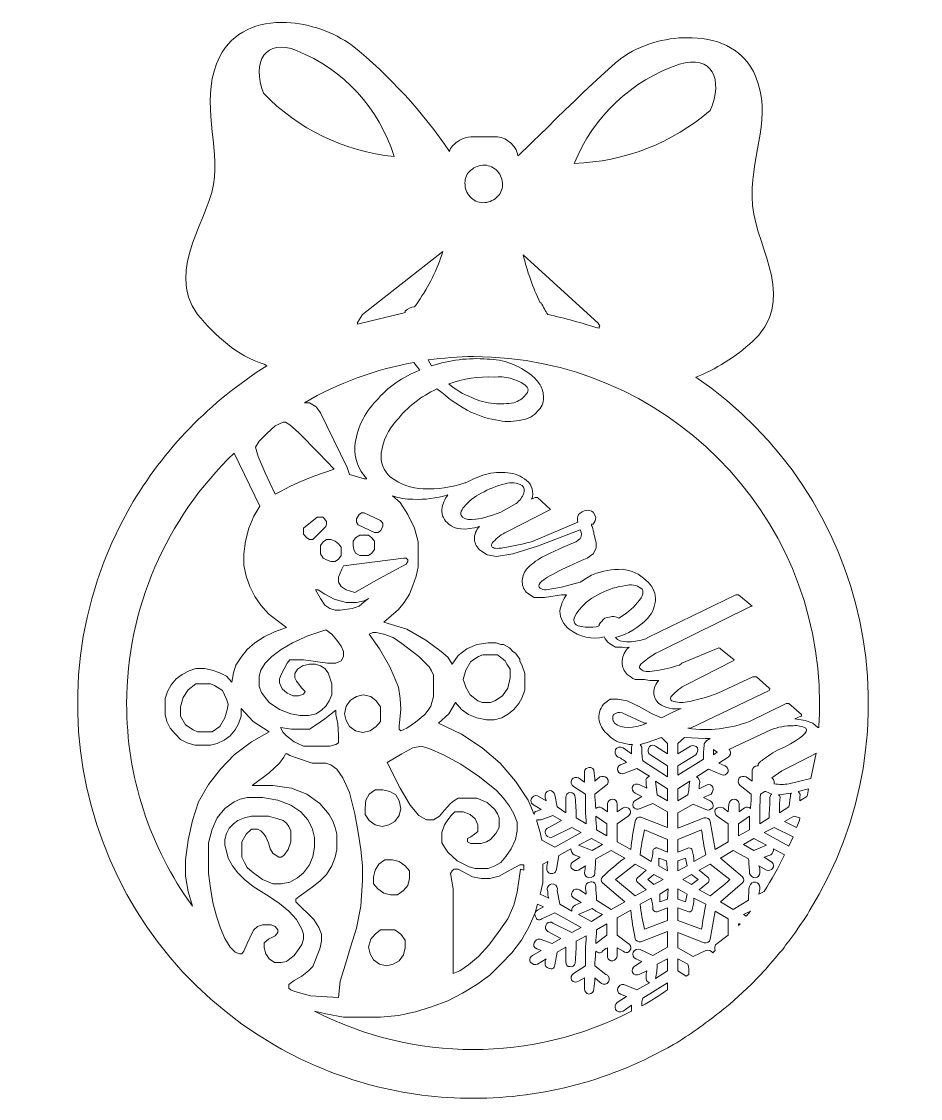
# Model space of a CAD drawing. Header units: millimetres. Extents: x -2.3 to 34.8, y 0 to 44.4.
import ezdxf

# ---------------------------------------------------------------- set-up
doc = ezdxf.new("R2010")
doc.units = ezdxf.units.MM
doc.header["$MEASUREMENT"] = 0
doc.layers.add('Layer 1', color=7, linetype='Continuous')

# ---------------------------------------------------------------- blocks, each defined once
blk = doc.blocks.new('block 4')
at = {"layer": 'Layer 1', "lineweight": 0}
for points in [[(7.479, 27.129), (7.796, 27.446), (8.149, 27.764), (8.467, 27.905), (8.572, 27.905), (8.749, 27.799), (9.102, 27.481), (9.948, 26.635), (10.583, 25.964), (9.737, 25.682), (9.137, 25.435), (8.749, 25.259), (8.361, 25.047), (8.149, 24.941), (7.726, 25.823), (7.444, 26.494), (7.338, 26.882), (7.479, 27.129)], [(12.594, 23.601), (12.488, 23.424), (12.382, 23.354), (12.241, 23.354), (11.571, 23.671), (11.501, 23.777), (11.501, 23.918), (11.606, 24.095), (11.712, 24.165), (11.818, 24.165), (12.488, 23.848), (12.594, 23.742), (12.594, 23.601)], [(10.231, 23.601), (9.701, 23.072), (9.56, 23.072), (9.454, 23.142), (9.313, 23.283), (9.313, 23.53), (9.878, 23.989), (10.125, 23.989), (10.266, 23.812), (10.266, 23.707), (10.231, 23.601)], [(11.359, 22.825), (11.359, 23.001), (11.465, 23.142), (11.642, 23.248), (11.994, 23.248), (12.136, 23.142), (12.241, 23.001), (12.241, 22.648), (12.136, 22.507), (11.994, 22.401), (11.642, 22.401), (11.465, 22.507), (11.395, 22.648), (11.359, 22.825)], [(10.76, 22.895), (10.866, 22.754), (10.866, 22.401), (10.76, 22.26), (10.619, 22.154), (10.442, 22.154), (10.266, 22.225), (10.125, 22.296), (10.019, 22.472), (10.019, 22.825), (10.125, 22.966), (10.266, 23.072), (10.442, 23.072), (10.619, 23.001), (10.76, 22.895)], [(12.418, 21.449), (11.43, 20.884), (11.077, 20.99), (10.866, 21.131), (10.76, 21.308), (10.76, 21.519), (10.901, 21.837), (10.971, 21.978), (13.441, 22.296), (13.547, 22.296), (13.617, 22.225), (13.617, 22.154), (13.547, 22.049), (12.418, 21.449)], [(10.83, 20.144), (10.619, 20.144), (10.407, 20.214), (10.195, 20.355), (10.019, 20.637), (9.807, 20.99), (9.913, 20.99), (10.195, 20.814), (10.583, 20.602), (11.077, 20.461), (11.501, 20.461), (11.818, 20.532), (11.994, 20.637), (11.818, 20.496), (11.606, 20.32), (11.324, 20.214), (10.83, 20.144)], [(10.654, 17.956), (10.301, 17.956), (9.807, 18.027), (9.313, 18.097), (8.749, 18.097), (8.643, 17.956), (8.396, 17.498), (8.326, 17.321), (8.326, 17.145), (8.431, 16.898), (8.643, 16.722), (8.89, 16.616), (9.102, 16.616), (9.313, 16.686), (9.384, 16.792), (9.243, 16.933), (9.031, 17.216), (8.961, 17.357), (8.961, 17.533), (9.066, 17.709), (9.278, 17.851), (9.56, 17.921), (9.807, 17.921), (10.019, 17.851), (10.195, 17.745), (10.336, 17.568), (10.407, 17.357), (10.477, 17.11), (10.477, 16.651), (10.372, 16.404), (10.231, 16.192), (10.054, 16.016), (9.842, 15.875), (9.525, 15.804), (9.172, 15.804), (8.784, 15.875), (8.326, 16.051), (7.902, 16.334), (7.726, 16.545), (7.585, 16.757), (7.479, 17.004), (7.479, 17.427), (7.549, 17.674), (7.726, 17.956), (8.008, 18.239), (8.396, 18.521), (8.855, 18.803), (9.49, 19.085), (10.231, 19.332), (10.477, 19.156), (10.689, 18.909), (10.866, 18.662), (10.971, 18.45), (10.971, 18.239), (10.866, 18.062), (10.654, 17.956)], [(13.3, 16.51), (13.229, 16.969), (13.053, 17.392), (12.876, 17.815), (12.453, 18.556), (12.03, 19.156), (12.171, 19.226), (12.312, 19.226), (12.629, 19.156), (13.017, 19.015), (13.37, 18.768), (14.076, 18.239), (14.499, 17.815), (14.605, 17.639), (14.676, 17.462), (14.676, 16.581), (14.57, 16.192), (14.464, 16.016), (14.323, 15.84), (13.935, 15.522), (13.582, 15.275), (13.335, 15.169), (13.264, 15.24), (13.264, 15.381), (13.335, 16.051), (13.3, 16.51)], [(15.91, 17.286), (16.016, 17.674), (16.228, 18.027), (16.545, 18.239), (16.722, 18.309), (17.321, 18.309), (17.639, 18.062), (17.639, 18.062), (17.709, 17.921), (17.851, 17.709), (17.851, 17.357), (17.851, 17.357), (17.745, 16.933), (17.533, 16.616), (17.216, 16.404), (17.039, 16.334), (16.686, 16.334), (16.51, 16.404), (16.192, 16.651), (16.016, 16.969), (15.946, 17.18), (15.91, 17.286)], [(6.174, 16.087), (6.068, 15.699), (5.856, 15.346), (5.539, 15.134), (4.939, 15.134), (4.762, 15.205), (4.445, 15.416), (4.233, 15.769), (4.233, 16.157), (4.339, 16.545), (4.551, 16.863), (4.868, 17.11), (5.468, 17.11), (5.644, 17.039), (5.962, 16.827), (6.138, 16.475), (6.209, 16.263), (6.174, 16.087)], [(11.077, 16.192), (11.254, 16.439), (11.501, 16.581), (11.783, 16.651), (12.1, 16.581), (12.312, 16.404), (12.488, 16.157), (12.488, 15.557), (12.312, 15.346), (12.065, 15.169), (11.747, 15.099), (11.465, 15.169), (11.218, 15.346), (11.077, 15.593), (11.007, 15.875), (11.077, 16.192)], [(10.76, 14.993), (10.76, 14.676), (10.654, 14.605), (10.407, 14.534), (9.313, 14.534), (8.925, 14.711), (8.608, 14.958), (8.467, 15.099), (8.361, 15.311), (8.819, 15.24), (9.56, 15.24), (9.842, 15.416), (10.195, 15.663), (10.654, 16.016), (10.654, 15.84), (10.724, 15.452), (10.76, 14.993)], [(16.087, 10.583), (16.228, 10.513), (16.651, 10.513), (16.863, 10.583), (17.039, 10.689), (17.251, 10.936), (17.392, 11.183), (17.392, 11.571), (17.321, 11.747), (17.216, 11.924), (16.898, 12.206), (16.475, 12.382), (15.699, 12.382), (15.522, 12.277), (15.381, 12.171), (15.134, 11.889), (14.922, 11.642), (14.676, 11.501), (14.393, 11.501), (14.076, 11.677), (13.723, 12.1), (13.3, 12.806), (12.771, 13.864), (13.37, 14.217), (13.829, 14.464), (14.182, 14.534), (14.534, 14.429), (15.099, 14.182), (15.804, 13.794), (16.581, 13.264), (17.286, 12.7), (17.568, 12.382), (17.815, 12.065), (17.992, 11.747), (18.133, 11.395), (18.133, 11.042), (18.062, 10.689), (17.886, 10.301), (17.674, 9.984), (17.462, 9.737), (17.216, 9.596), (16.933, 9.49), (16.404, 9.49), (16.157, 9.56), (15.663, 9.807), (15.275, 10.16), (15.134, 10.372), (15.028, 10.548), (15.028, 10.971), (15.134, 11.289), (15.275, 11.501), (15.416, 11.677), (15.557, 11.818), (15.91, 11.818), (16.192, 11.712), (16.404, 11.536), (16.51, 11.289), (16.51, 11.007), (16.369, 10.901), (16.228, 10.795), (16.087, 10.724), (16.087, 10.619), (16.087, 10.583)], [(26.247, 14.393), (26.388, 14.287), (26.247, 14.182), (26.247, 14.393)], [(8.961, 4.41), (8.784, 4.48), (8.714, 4.551), (8.714, 4.692), (8.925, 4.868), (9.243, 5.045), (9.525, 5.256), (9.701, 5.433), (9.984, 6.174), (10.054, 6.491), (10.054, 6.773), (9.948, 7.056), (9.737, 7.373), (8.996, 8.114), (8.996, 8.22), (9.137, 8.326), (9.666, 8.714), (9.984, 8.961), (10.266, 9.243), (10.477, 9.596), (10.619, 9.948), (10.689, 10.266), (10.689, 10.901), (10.619, 11.183), (10.513, 11.465), (10.372, 11.712), (9.984, 12.171), (9.454, 12.559), (8.819, 12.806), (8.043, 12.912), (7.197, 12.912), (7.902, 13.441), (8.326, 13.829), (8.502, 14.076), (8.572, 14.217), (8.643, 14.217), (8.749, 14.146), (9.066, 14.041), (9.666, 13.829), (10.231, 13.829), (10.442, 13.758), (10.689, 13.582), (10.936, 13.229), (11.218, 12.629), (11.43, 11.747), (11.571, 10.971), (11.677, 10.266), (11.747, 9.596), (11.747, 8.996), (11.677, 7.937), (11.501, 7.02), (11.254, 6.244), (11.042, 5.539), (10.83, 4.833), (10.76, 4.163), (9.596, 4.233), (8.961, 4.41)], [(24.342, 12.277), (23.918, 12.524), (23.848, 13.088), (23.848, 13.088), (24.342, 12.771), (24.342, 12.277)], [(11.889, 12.312), (12.03, 12.559), (12.277, 12.735), (12.594, 12.735), (12.876, 12.665), (13.123, 12.524), (13.264, 12.277), (13.335, 11.959), (13.264, 11.677), (13.088, 11.43), (12.841, 11.289), (12.559, 11.218), (12.277, 11.289), (12.03, 11.465), (11.853, 11.712), (11.853, 11.994), (11.889, 12.312)], [(8.396, 5.609), (8.114, 5.609), (7.902, 5.75), (7.761, 5.962), (7.691, 6.209), (7.691, 6.421), (7.867, 6.562), (8.149, 6.703), (8.255, 6.844), (8.255, 6.95), (8.149, 7.091), (7.973, 7.161), (7.62, 7.161), (7.408, 7.091), (7.267, 6.95), (7.161, 6.773), (6.985, 6.385), (6.844, 6.068), (6.773, 5.962), (6.668, 5.962), (6.491, 6.032), (6.279, 6.244), (6.068, 6.597), (5.891, 7.02), (5.715, 7.514), (5.574, 8.079), (5.468, 8.678), (5.397, 9.278), (5.397, 10.548), (5.539, 11.112), (5.75, 11.571), (6.068, 11.959), (6.456, 12.241), (6.703, 12.347), (6.985, 12.418), (7.62, 12.418), (8.255, 12.312), (8.784, 12.1), (9.208, 11.818), (9.49, 11.501), (9.666, 11.148), (9.772, 10.76), (9.772, 10.372), (9.701, 9.984), (9.56, 9.631), (9.313, 9.313), (9.066, 9.102), (8.749, 8.925), (8.396, 8.855), (8.043, 8.855), (7.62, 9.031), (7.197, 9.349), (6.985, 9.525), (6.879, 9.737), (6.773, 9.948), (6.773, 10.583), (6.95, 10.901), (7.161, 11.112), (7.408, 11.112), (7.549, 11.042), (7.655, 10.936), (7.761, 10.795), (7.867, 10.548), (7.937, 10.301), (8.043, 10.125), (8.184, 10.019), (8.29, 9.948), (8.396, 9.948), (8.502, 10.019), (8.678, 10.266), (8.784, 10.583), (8.784, 11.042), (8.714, 11.218), (8.608, 11.359), (8.467, 11.465), (8.255, 11.536), (7.867, 11.642), (7.161, 11.642), (6.879, 11.571), (6.597, 11.465), (6.421, 11.324), (6.244, 11.148), (6.138, 10.936), (6.068, 10.689), (6.068, 10.442), (6.138, 10.195), (6.209, 9.913), (6.385, 9.596), (6.597, 9.313), (6.879, 9.031), (7.232, 8.749), (7.902, 8.326), (8.326, 8.043), (8.714, 7.726), (9.031, 7.373), (9.243, 6.985), (9.313, 6.773), (9.313, 6.562), (9.243, 6.35), (9.102, 6.138), (8.925, 5.891), (8.749, 5.75), (8.608, 5.644), (8.396, 5.609)], [(27.728, 11.642), (27.728, 11.077), (27.27, 10.83), (27.27, 11.324), (27.728, 11.642)], [(29.351, 10.407), (29.351, 10.407), (28.328, 10.971), (28.751, 11.183), (29.527, 10.795), (29.527, 10.795), (29.351, 10.407)], [(21.661, 10.477), (21.237, 10.231), (20.673, 10.442), (21.202, 10.724), (21.661, 10.477)], [(27.905, 10.724), (28.434, 10.442), (27.905, 10.231), (27.481, 10.477), (27.905, 10.724)], [(13.441, 8.572), (13.194, 8.396), (12.912, 8.396), (12.629, 8.467), (12.382, 8.643), (12.206, 8.855), (12.206, 9.137), (12.277, 9.419), (12.418, 9.666), (12.665, 9.842), (12.982, 9.842), (13.264, 9.772), (13.511, 9.596), (13.688, 9.384), (13.688, 9.066), (13.617, 8.784), (13.441, 8.572)], [(19.226, 10.16), (19.226, 10.16)], [(24.342, 9.384), (23.989, 9.596), (23.989, 9.913), (24.306, 9.807), (24.342, 9.384)], [(25.082, 9.913), (25.153, 9.596), (24.765, 9.384), (24.765, 9.807), (25.082, 9.913)], [(18.274, 9.454), (18.133, 8.502), (17.992, 7.973), (17.745, 7.408), (17.357, 6.844), (16.969, 6.315), (16.545, 5.856), (16.122, 5.503), (15.769, 5.256), (15.487, 5.151), (15.487, 8.643), (15.381, 9.278), (15.452, 9.384), (15.522, 9.454), (15.699, 9.454), (16.298, 9.137), (16.651, 9.066), (17.004, 9.066), (17.392, 9.172), (17.709, 9.349), (18.239, 9.631), (18.415, 9.631), (18.415, 9.419), (18.274, 9.454)], [(23.53, 9.031), (23.777, 9.243), (24.165, 9.031), (23.777, 8.819), (23.53, 9.031)], [(25.612, 9.031), (25.329, 8.819), (24.977, 9.031), (25.329, 9.243), (25.612, 9.031)], [(24.342, 8.22), (24.024, 8.114), (24.024, 8.431), (24.377, 8.643), (24.342, 8.22)], [(25.153, 8.431), (25.082, 8.114), (24.765, 8.22), (24.765, 8.643), (25.153, 8.431)], [(27.587, 7.514), (27.481, 7.585), (27.764, 7.726), (27.587, 7.514)], [(27.27, 7.126), (27.27, 7.197), (27.34, 7.197), (27.27, 7.126)], [(12.1, 6.562), (12.277, 6.773), (12.488, 6.95), (13.088, 6.95), (13.335, 6.773), (13.511, 6.526), (13.511, 6.209), (13.441, 5.927), (13.264, 5.68), (13.017, 5.539), (12.735, 5.468), (12.453, 5.539), (12.206, 5.715), (12.065, 5.962), (11.994, 6.244), (12.1, 6.562)]]:
    blk.add_lwpolyline(points, dxfattribs=at)
for points, knots in [([(25.506, 29.774), (25.506, 29.774), (25.788, 29.88), (25.788, 29.88), (25.788, 29.88), (25.788, 29.88), (25.788, 29.88), (26.658, 30.272), (27.448, 30.822), (28.116, 31.503), (29.633, 33.302), (27.834, 35.313), (27.834, 37.218), (27.834, 39.123), (28.681, 40.534), (27.975, 42.192), (27.552, 43.251), (26.529, 43.744), (25.365, 43.78), (24.382, 43.82), (23.411, 43.562), (22.578, 43.039), (21.837, 42.58), (18.239, 38.911), (18.168, 38.911), (18.129, 39.138), (18.002, 39.341), (17.815, 39.476), (17.661, 39.616), (17.459, 39.692), (17.251, 39.687), (17.251, 39.687), (16.228, 39.687), (16.228, 39.687), (16.066, 39.679), (15.908, 39.63), (15.769, 39.546), (15.557, 39.441), (15.346, 39.229), (15.346, 39.088), (14.222, 40.731), (12.868, 42.205), (11.324, 43.462), (10.526, 44.028), (9.585, 44.358), (8.608, 44.415), (7.408, 44.45), (6.385, 44.027), (5.856, 43.004), (5.045, 41.416), (5.75, 39.652), (5.644, 38.029), (5.539, 36.407), (3.563, 34.255), (4.939, 32.35), (5.715, 31.468), (6.526, 30.656), (7.691, 30.304), (7.691, 30.304), (7.691, 30.304), (7.691, 30.304), (7.691, 30.304), (7.796, 30.233), (7.796, 30.233), (5.469, 28.782), (3.531, 26.784), (2.152, 24.412), (-2.329, 16.606), (0.366, 6.644), (8.173, 2.163), (10.656, 0.738), (13.471, -0.008), (16.334, 0), (19.233, -0.002), (22.082, 0.765), (24.589, 2.222), (24.589, 2.222), (24.589, 2.222), (24.589, 2.222), (24.589, 2.222), (24.73, 2.293), (24.73, 2.293), (24.73, 2.293), (24.73, 2.293), (24.73, 2.293), (25.375, 2.708), (25.999, 3.155), (26.599, 3.634), (26.599, 3.634), (26.917, 3.881), (26.917, 3.881), (26.917, 3.881), (27.799, 4.692), (27.799, 4.692), (27.799, 4.692), (28.399, 5.327), (28.399, 5.327), (28.399, 5.327), (28.399, 5.327), (28.399, 5.327), (28.399, 5.327), (28.575, 5.539), (28.575, 5.539), (28.575, 5.539), (28.787, 5.786), (28.787, 5.786), (28.787, 5.786), (28.963, 5.997), (28.963, 5.997), (28.963, 5.997), (28.963, 5.997), (28.963, 5.997), (28.963, 5.997), (29.104, 6.138), (29.104, 6.138), (29.178, 6.262), (29.261, 6.38), (29.351, 6.491), (29.351, 6.491), (29.598, 6.809), (29.598, 6.809), (29.598, 6.809), (29.598, 6.809), (29.598, 6.809), (29.598, 6.809), (29.81, 7.126), (29.81, 7.126), (29.81, 7.126), (29.986, 7.373), (29.986, 7.373), (29.986, 7.373), (29.986, 7.373), (29.986, 7.373), (29.986, 7.373), (30.127, 7.585), (30.127, 7.585), (30.127, 7.585), (30.198, 7.726), (30.198, 7.726), (34.788, 15.146), (32.72, 24.866), (25.506, 29.774)], [0, 0, 0, 0, 1, 1, 1, 2, 2, 2, 3, 3, 3, 4, 4, 4, 5, 5, 5, 6, 6, 6, 7, 7, 7, 8, 8, 8, 9, 9, 9, 10, 10, 10, 11, 11, 11, 12, 12, 12, 13, 13, 13, 14, 14, 14, 15, 15, 15, 16, 16, 16, 17, 17, 17, 18, 18, 18, 19, 19, 19, 20, 20, 20, 21, 21, 21, 22, 22, 22, 23, 23, 23, 24, 24, 24, 25, 25, 25, 26, 26, 26, 27, 27, 27, 28, 28, 28, 29, 29, 29, 30, 30, 30, 31, 31, 31, 32, 32, 32, 33, 33, 33, 34, 34, 34, 35, 35, 35, 36, 36, 36, 37, 37, 37, 38, 38, 38, 39, 39, 39, 40, 40, 40, 41, 41, 41, 42, 42, 42, 43, 43, 43, 44, 44, 44, 45, 45, 45, 46, 46, 46, 47, 47, 47, 47]), ([(7.655, 41.487), (7.161, 42.792), (7.761, 43.78), (9.031, 43.251), (10.965, 42.476), (12.444, 40.868), (13.053, 38.876), (11.003, 39.086), (9.093, 40.01), (7.655, 41.487)], [0, 0, 0, 0, 1, 1, 1, 2, 2, 2, 3, 3, 3, 3]), ([(24.836, 42.686), (26.176, 43.109), (26.67, 42.051), (26.106, 40.781), (24.541, 39.432), (22.561, 38.66), (20.496, 38.594), (21.275, 40.527), (22.86, 42.022), (24.836, 42.686)], [0, 0, 0, 0, 1, 1, 1, 2, 2, 2, 3, 3, 3, 3]), ([(16.228, 38.312), (16.382, 38.452), (16.584, 38.528), (16.792, 38.523), (16.993, 38.51), (17.182, 38.422), (17.321, 38.276), (17.462, 38.122), (17.538, 37.92), (17.533, 37.712), (17.527, 37.509), (17.437, 37.318), (17.286, 37.183), (17.129, 37.048), (16.929, 36.973), (16.722, 36.971), (16.519, 36.977), (16.328, 37.067), (16.192, 37.218), (16.052, 37.372), (15.976, 37.574), (15.981, 37.782), (15.972, 37.989), (16.064, 38.186), (16.228, 38.312)], [0, 0, 0, 0, 1, 1, 1, 2, 2, 2, 3, 3, 3, 4, 4, 4, 5, 5, 5, 6, 6, 6, 7, 7, 7, 8, 8, 8, 8]), ([(14.041, 32.879), (14.041, 32.879), (14.041, 32.879), (14.041, 32.879), (14.041, 32.844), (14.005, 32.844), (14.005, 32.808), (14.005, 32.808), (13.899, 32.667), (13.899, 32.667), (13.752, 32.661), (13.613, 32.598), (13.511, 32.491), (13.511, 32.456), (13.511, 32.42), (13.476, 32.42), (13.476, 32.42), (11.536, 31.962), (11.536, 31.962), (11.536, 31.962), (11.536, 32.032), (11.536, 32.032), (11.536, 32.032), (11.747, 32.35), (11.747, 32.35), (11.747, 32.35), (15.064, 34.96), (15.064, 34.96), (14.836, 34.216), (14.49, 33.514), (14.041, 32.879)], [0, 0, 0, 0, 1, 1, 1, 2, 2, 2, 3, 3, 3, 4, 4, 4, 5, 5, 5, 6, 6, 6, 7, 7, 7, 8, 8, 8, 9, 9, 9, 10, 10, 10, 10]), ([(21.484, 31.997), (21.484, 31.997), (21.555, 31.891), (21.555, 31.891), (21.529, 31.862), (21.516, 31.824), (21.519, 31.785), (20.814, 31.997), (20.108, 32.209), (19.403, 32.35), (19.297, 32.491), (19.226, 32.667), (19.121, 32.844), (19.121, 32.844), (19.085, 32.844), (19.085, 32.844), (18.783, 33.476), (18.546, 34.138), (18.38, 34.819), (18.38, 34.819), (21.484, 31.997), (21.484, 31.997)], [0, 0, 0, 0, 1, 1, 1, 2, 2, 2, 3, 3, 3, 4, 4, 4, 5, 5, 5, 6, 6, 6, 7, 7, 7, 7]), ([(13.864, 30.374), (13.864, 30.374), (14.111, 30.057), (14.111, 30.057), (13.412, 29.795), (12.792, 29.358), (12.312, 28.787), (11.815, 28.281), (11.504, 27.622), (11.43, 26.917), (11.403, 26.421), (11.581, 25.936), (11.924, 25.576), (11.924, 25.576), (11.818, 25.576), (11.818, 25.576), (11.818, 25.576), (11.218, 25.753), (11.218, 25.753), (11.218, 25.753), (11.112, 26.035), (11.112, 26.035), (11.112, 26.035), (10.019, 28.293), (10.019, 28.293), (10.019, 28.293), (9.842, 28.54), (9.842, 28.54), (9.842, 28.54), (9.56, 28.716), (9.56, 28.716), (9.56, 28.716), (9.349, 28.716), (9.349, 28.716), (10.747, 29.524), (12.275, 30.085), (13.864, 30.374)], [0, 0, 0, 0, 1, 1, 1, 2, 2, 2, 3, 3, 3, 4, 4, 4, 5, 5, 5, 6, 6, 6, 7, 7, 7, 8, 8, 8, 9, 9, 9, 10, 10, 10, 11, 11, 11, 12, 12, 12, 12]), ([(16.334, 30.621), (24.23, 30.602), (30.621, 24.195), (30.621, 16.298), (30.627, 15.969), (30.615, 15.639), (30.586, 15.311), (30.586, 15.311), (30.551, 15.311), (30.551, 15.311), (30.551, 15.311), (30.339, 15.487), (30.339, 15.487), (30.339, 15.487), (30.021, 15.593), (30.021, 15.593), (30.021, 15.593), (29.598, 15.663), (29.598, 15.663), (29.598, 15.663), (29.845, 15.769), (29.845, 15.769), (29.845, 15.769), (29.88, 15.769), (29.88, 15.769), (29.88, 15.769), (29.88, 15.84), (29.88, 15.84), (29.88, 15.84), (29.351, 16.298), (29.351, 16.298), (29.351, 16.298), (29.245, 16.298), (29.245, 16.298), (29.245, 16.298), (27.728, 15.557), (27.728, 15.557), (26.92, 15.249), (26.045, 15.151), (25.188, 15.275), (25.188, 15.275), (25.294, 15.275), (25.294, 15.275), (25.294, 15.275), (28.54, 16.827), (28.54, 16.827), (28.54, 16.863), (28.575, 16.863), (28.575, 16.898), (28.575, 16.918), (28.559, 16.933), (28.54, 16.933), (28.54, 16.933), (28.011, 17.392), (28.011, 17.392), (28.011, 17.392), (27.869, 17.392), (27.869, 17.392), (27.869, 17.392), (26.423, 16.722), (26.423, 16.722), (26.013, 16.561), (25.587, 16.443), (25.153, 16.369), (24.943, 16.317), (24.722, 16.33), (24.518, 16.404), (24.46, 16.456), (24.454, 16.545), (24.506, 16.603), (24.509, 16.608), (24.514, 16.612), (24.518, 16.616), (24.692, 16.8), (24.895, 16.955), (25.118, 17.074), (25.118, 17.074), (27.058, 18.062), (27.058, 18.062), (27.093, 18.062), (27.093, 18.062), (27.093, 18.097), (27.093, 18.097), (27.093, 18.097), (27.093, 18.097), (27.093, 18.097), (26.529, 18.556), (26.529, 18.556), (26.529, 18.591), (26.494, 18.591), (26.458, 18.591), (26.458, 18.591), (24.941, 17.956), (24.941, 17.956), (24.941, 17.956), (24.836, 17.886), (24.836, 17.886), (24.503, 17.773), (24.16, 17.691), (23.812, 17.639), (23.53, 17.604), (23.354, 17.604), (23.248, 17.709), (23.142, 17.815), (23.177, 17.815), (23.248, 17.921), (23.5, 18.151), (23.786, 18.341), (24.095, 18.486), (24.095, 18.486), (27.799, 20.32), (27.799, 20.32), (27.799, 20.32), (27.834, 20.32), (27.834, 20.32), (27.834, 20.32), (27.27, 20.779), (27.27, 20.779), (27.27, 20.779), (27.164, 20.779), (27.164, 20.779), (27.164, 20.779), (23.53, 19.015), (23.53, 19.015), (23.511, 19.015), (23.495, 18.999), (23.495, 18.979), (22.825, 18.768), (22.401, 18.803), (22.19, 19.015), (22.701, 19.16), (23.164, 19.44), (23.53, 19.826), (23.731, 20.049), (23.844, 20.337), (23.848, 20.637), (23.835, 20.93), (23.692, 21.201), (23.46, 21.378), (23.197, 21.645), (22.846, 21.808), (22.472, 21.837), (22.063, 21.839), (21.656, 21.767), (21.272, 21.625), (21.089, 21.533), (20.912, 21.426), (20.743, 21.308), (20.743, 21.308), (19.967, 21.096), (19.967, 21.096), (19.967, 21.096), (19.332, 20.99), (19.332, 20.99), (19.244, 20.982), (19.156, 21.007), (19.085, 21.061), (19.015, 21.108), (19.015, 21.178), (19.085, 21.272), (19.262, 21.484), (19.932, 21.837), (21.026, 22.296), (21.026, 22.296), (21.272, 22.472), (21.272, 22.472), (21.272, 22.472), (21.378, 22.684), (21.378, 22.684), (21.413, 22.787), (21.413, 22.898), (21.378, 23.001), (21.343, 23.107), (21.343, 23.213), (21.308, 23.283), (21.294, 23.391), (21.27, 23.497), (21.237, 23.601), (21.211, 23.63), (21.199, 23.668), (21.202, 23.707), (21.202, 23.707), (21.272, 23.707), (21.272, 23.707), (21.339, 23.786), (21.376, 23.886), (21.378, 23.989), (21.378, 23.989), (21.272, 24.201), (21.272, 24.201), (21.19, 24.257), (21.09, 24.282), (20.99, 24.271), (20.866, 24.255), (20.752, 24.192), (20.673, 24.095), (20.623, 23.997), (20.611, 23.884), (20.637, 23.777), (20.637, 23.777), (18.803, 23.001), (18.803, 23.001), (18.444, 22.897), (18.079, 22.814), (17.709, 22.754), (17.392, 22.684), (17.18, 22.684), (17.11, 22.754), (17.039, 22.825), (17.074, 22.895), (17.145, 22.966), (17.308, 23.138), (17.499, 23.281), (17.709, 23.389), (17.709, 23.389), (19.509, 24.306), (19.509, 24.306), (19.509, 24.306), (19.509, 24.306), (19.509, 24.306), (19.509, 24.306), (18.979, 24.8), (18.979, 24.8), (18.979, 24.8), (18.874, 24.8), (18.874, 24.8), (18.874, 24.8), (18.732, 24.73), (18.732, 24.73), (18.842, 25.007), (18.756, 25.323), (18.521, 25.506), (18.3, 25.688), (18.03, 25.799), (17.745, 25.823), (17.437, 25.853), (17.127, 25.829), (16.827, 25.753), (16.542, 25.672), (16.27, 25.553), (16.016, 25.4), (16.016, 25.4), (15.981, 25.4), (15.981, 25.4), (15.422, 25.222), (14.838, 25.138), (14.252, 25.153), (13.764, 25.171), (13.295, 25.344), (12.912, 25.647), (12.621, 25.887), (12.474, 26.261), (12.524, 26.635), (12.593, 27.136), (12.815, 27.604), (13.159, 27.975), (13.599, 28.536), (14.168, 28.984), (14.817, 29.281), (14.817, 29.281), (15.028, 29.139), (15.028, 29.139), (15.388, 28.814), (15.792, 28.541), (16.228, 28.328), (16.597, 28.156), (16.989, 28.037), (17.392, 27.975), (17.708, 27.914), (18.034, 27.927), (18.344, 28.011), (18.594, 28.04), (18.823, 28.166), (18.979, 28.363), (19.14, 28.507), (19.23, 28.713), (19.226, 28.928), (19.222, 29.113), (19.174, 29.294), (19.085, 29.457), (18.987, 29.603), (18.868, 29.733), (18.732, 29.845), (18.214, 30.269), (17.568, 30.506), (16.898, 30.515), (16.123, 30.576), (15.343, 30.48), (14.605, 30.233), (14.605, 30.233), (14.464, 30.48), (14.464, 30.48), (15.084, 30.563), (15.708, 30.611), (16.334, 30.621)], [0, 0, 0, 0, 1, 1, 1, 2, 2, 2, 3, 3, 3, 4, 4, 4, 5, 5, 5, 6, 6, 6, 7, 7, 7, 8, 8, 8, 9, 9, 9, 10, 10, 10, 11, 11, 11, 12, 12, 12, 13, 13, 13, 14, 14, 14, 15, 15, 15, 16, 16, 16, 17, 17, 17, 18, 18, 18, 19, 19, 19, 20, 20, 20, 21, 21, 21, 22, 22, 22, 23, 23, 23, 24, 24, 24, 25, 25, 25, 26, 26, 26, 27, 27, 27, 28, 28, 28, 29, 29, 29, 30, 30, 30, 31, 31, 31, 32, 32, 32, 33, 33, 33, 34, 34, 34, 35, 35, 35, 36, 36, 36, 37, 37, 37, 38, 38, 38, 39, 39, 39, 40, 40, 40, 41, 41, 41, 42, 42, 42, 43, 43, 43, 44, 44, 44, 45, 45, 45, 46, 46, 46, 47, 47, 47, 48, 48, 48, 49, 49, 49, 50, 50, 50, 51, 51, 51, 52, 52, 52, 53, 53, 53, 54, 54, 54, 55, 55, 55, 56, 56, 56, 57, 57, 57, 58, 58, 58, 59, 59, 59, 60, 60, 60, 61, 61, 61, 62, 62, 62, 63, 63, 63, 64, 64, 64, 65, 65, 65, 66, 66, 66, 67, 67, 67, 68, 68, 68, 69, 69, 69, 70, 70, 70, 71, 71, 71, 72, 72, 72, 73, 73, 73, 74, 74, 74, 75, 75, 75, 76, 76, 76, 77, 77, 77, 78, 78, 78, 79, 79, 79, 80, 80, 80, 81, 81, 81, 82, 82, 82, 83, 83, 83, 84, 84, 84, 85, 85, 85, 86, 86, 86, 87, 87, 87, 88, 88, 88, 89, 89, 89, 90, 90, 90, 91, 91, 91, 92, 92, 92, 93, 93, 93, 94, 94, 94, 95, 95, 95, 96, 96, 96, 97, 97, 97, 98, 98, 98, 98]), ([(15.311, 29.492), (15.91, 29.703), (16.545, 29.799), (17.18, 29.774), (17.627, 29.816), (18.075, 29.704), (18.45, 29.457), (18.521, 29.386), (18.591, 29.316), (18.591, 29.245), (18.585, 29.164), (18.547, 29.088), (18.486, 29.034), (18.357, 28.88), (18.185, 28.769), (17.992, 28.716), (17.724, 28.668), (17.451, 28.657), (17.18, 28.681), (16.861, 28.701), (16.549, 28.785), (16.263, 28.928), (15.916, 29.06), (15.593, 29.251), (15.311, 29.492)], [0, 0, 0, 0, 1, 1, 1, 2, 2, 2, 3, 3, 3, 4, 4, 4, 5, 5, 5, 6, 6, 6, 7, 7, 7, 8, 8, 8, 8]), ([(4.727, 11.465), (4.727, 11.465), (4.551, 10.654), (4.551, 10.654), (4.551, 10.654), (4.445, 9.842), (4.445, 9.842), (4.445, 9.842), (4.445, 9.172), (4.445, 9.172), (4.445, 9.172), (4.551, 8.537), (4.551, 8.537), (4.551, 8.537), (4.727, 7.937), (4.727, 7.937), (4.727, 7.937), (4.727, 7.937), (4.727, 7.937), (2.957, 10.365), (2.005, 13.294), (2.011, 16.298), (2.02, 20.206), (3.626, 23.94), (6.456, 26.635), (6.456, 26.635), (6.456, 26.635), (6.456, 26.635), (6.456, 26.635), (7.514, 24.447), (7.514, 24.447), (7.514, 24.447), (7.267, 24.024), (7.267, 24.024), (7.267, 24.024), (7.056, 23.53), (7.056, 23.53), (7.056, 23.53), (6.914, 23.001), (6.914, 23.001), (6.914, 23.001), (6.844, 22.472), (6.844, 22.472), (6.844, 22.472), (6.844, 22.013), (6.844, 22.013), (6.844, 22.013), (6.95, 21.555), (6.95, 21.555), (6.95, 21.555), (7.091, 21.131), (7.091, 21.131), (7.091, 21.131), (7.302, 20.708), (7.302, 20.708), (7.302, 20.708), (7.549, 20.355), (7.549, 20.355), (7.549, 20.355), (7.867, 20.002), (7.867, 20.002), (7.867, 20.002), (8.22, 19.72), (8.22, 19.72), (8.22, 19.72), (8.608, 19.438), (8.608, 19.438), (8.608, 19.438), (8.114, 19.262), (8.114, 19.262), (8.114, 19.262), (7.691, 19.05), (7.691, 19.05), (7.691, 19.05), (7.302, 18.803), (7.302, 18.803), (7.302, 18.803), (6.985, 18.521), (6.985, 18.521), (6.985, 18.521), (6.738, 18.203), (6.738, 18.203), (6.738, 18.203), (6.526, 17.886), (6.526, 17.886), (6.526, 17.886), (6.421, 17.568), (6.421, 17.568), (6.421, 17.568), (6.35, 17.18), (6.35, 17.18), (6.35, 17.18), (6.138, 17.427), (6.138, 17.427), (6.138, 17.427), (5.856, 17.568), (5.856, 17.568), (5.856, 17.568), (5.539, 17.674), (5.539, 17.674), (5.539, 17.674), (5.221, 17.745), (5.221, 17.745), (5.221, 17.745), (4.868, 17.745), (4.868, 17.745), (4.868, 17.745), (4.586, 17.639), (4.586, 17.639), (4.586, 17.639), (4.304, 17.498), (4.304, 17.498), (4.304, 17.498), (4.057, 17.321), (4.057, 17.321), (4.057, 17.321), (3.845, 17.074), (3.845, 17.074), (3.845, 17.074), (3.704, 16.792), (3.704, 16.792), (3.704, 16.792), (3.598, 16.51), (3.598, 16.51), (3.598, 16.51), (3.598, 15.84), (3.598, 15.84), (3.598, 15.84), (3.669, 15.557), (3.669, 15.557), (3.669, 15.557), (3.81, 15.275), (3.81, 15.275), (3.81, 15.275), (4.022, 15.028), (4.022, 15.028), (4.022, 15.028), (4.233, 14.817), (4.233, 14.817), (4.233, 14.817), (4.516, 14.676), (4.516, 14.676), (4.516, 14.676), (4.833, 14.57), (4.833, 14.57), (4.833, 14.57), (5.468, 14.57), (5.468, 14.57), (5.468, 14.57), (5.75, 14.64), (5.75, 14.64), (5.75, 14.64), (6.032, 14.781), (6.032, 14.781), (6.032, 14.781), (6.279, 14.958), (6.279, 14.958), (6.279, 14.958), (6.491, 15.205), (6.491, 15.205), (6.491, 15.205), (6.632, 15.452), (6.632, 15.452), (6.632, 15.452), (6.738, 15.769), (6.738, 15.769), (6.738, 15.769), (6.738, 16.087), (6.738, 16.087), (6.738, 16.087), (7.232, 15.557), (7.232, 15.557), (7.232, 15.557), (7.902, 15.134), (7.902, 15.134), (7.902, 15.134), (7.161, 14.711), (7.161, 14.711), (7.161, 14.711), (6.456, 14.182), (6.456, 14.182), (6.456, 14.182), (5.891, 13.582), (5.891, 13.582), (5.891, 13.582), (5.397, 12.947), (5.397, 12.947), (5.397, 12.947), (4.974, 12.241), (4.974, 12.241), (4.974, 12.241), (4.727, 11.465), (4.727, 11.465)], [0, 0, 0, 0, 1, 1, 1, 2, 2, 2, 3, 3, 3, 4, 4, 4, 5, 5, 5, 6, 6, 6, 7, 7, 7, 8, 8, 8, 9, 9, 9, 10, 10, 10, 11, 11, 11, 12, 12, 12, 13, 13, 13, 14, 14, 14, 15, 15, 15, 16, 16, 16, 17, 17, 17, 18, 18, 18, 19, 19, 19, 20, 20, 20, 21, 21, 21, 22, 22, 22, 23, 23, 23, 24, 24, 24, 25, 25, 25, 26, 26, 26, 27, 27, 27, 28, 28, 28, 29, 29, 29, 30, 30, 30, 31, 31, 31, 32, 32, 32, 33, 33, 33, 34, 34, 34, 35, 35, 35, 36, 36, 36, 37, 37, 37, 38, 38, 38, 39, 39, 39, 40, 40, 40, 41, 41, 41, 42, 42, 42, 43, 43, 43, 44, 44, 44, 45, 45, 45, 46, 46, 46, 47, 47, 47, 48, 48, 48, 49, 49, 49, 50, 50, 50, 51, 51, 51, 52, 52, 52, 53, 53, 53, 54, 54, 54, 55, 55, 55, 56, 56, 56, 57, 57, 57, 58, 58, 58, 59, 59, 59, 60, 60, 60, 61, 61, 61, 62, 62, 62, 63, 63, 63, 64, 64, 64, 64]), ([(15.804, 24.165), (15.83, 24.258), (15.878, 24.343), (15.946, 24.412), (16.134, 24.652), (16.375, 24.846), (16.651, 24.977), (16.961, 25.151), (17.293, 25.282), (17.639, 25.365), (17.874, 25.441), (18.129, 25.415), (18.344, 25.294), (18.425, 25.209), (18.452, 25.087), (18.415, 24.977), (18.345, 24.812), (18.236, 24.666), (18.097, 24.553), (18.097, 24.553), (17.462, 24.201), (17.462, 24.201), (16.616, 23.871), (16.087, 23.801), (15.875, 23.989), (15.832, 24.038), (15.807, 24.1), (15.804, 24.165)], [0, 0, 0, 0, 1, 1, 1, 2, 2, 2, 3, 3, 3, 4, 4, 4, 5, 5, 5, 6, 6, 6, 7, 7, 7, 8, 8, 8, 9, 9, 9, 9]), ([(23.001, 11.43), (22.931, 11.042), (22.86, 10.654), (22.825, 10.266), (22.825, 10.266), (22.26, 10.583), (22.26, 10.583), (22.26, 10.583), (22.26, 11.324), (22.26, 11.324), (22.26, 11.324), (22.719, 11.642), (22.719, 11.642), (22.814, 11.702), (22.845, 11.826), (22.789, 11.924), (22.721, 12.006), (22.607, 12.035), (22.507, 11.994), (22.507, 11.994), (22.26, 11.818), (22.26, 11.818), (22.26, 11.818), (22.26, 12.136), (22.26, 12.136), (22.26, 12.277), (22.19, 12.347), (22.084, 12.347), (21.978, 12.347), (21.872, 12.277), (21.872, 12.171), (21.872, 12.171), (21.872, 11.818), (21.872, 11.818), (21.872, 11.818), (21.625, 11.994), (21.625, 11.994), (21.544, 12.038), (21.444, 12.023), (21.378, 11.959), (21.378, 12.171), (21.343, 12.382), (21.343, 12.559), (21.343, 12.559), (21.802, 12.912), (21.802, 12.912), (21.898, 12.978), (21.922, 13.11), (21.855, 13.206), (21.85, 13.214), (21.844, 13.222), (21.837, 13.229), (21.756, 13.291), (21.648, 13.304), (21.555, 13.264), (21.555, 13.264), (21.343, 13.088), (21.343, 13.088), (21.343, 13.229), (21.308, 13.37), (21.308, 13.547), (21.253, 13.65), (21.124, 13.688), (21.021, 13.633), (20.973, 13.607), (20.936, 13.564), (20.92, 13.511), (20.92, 13.511), (20.92, 13.053), (20.92, 13.053), (20.92, 13.053), (20.673, 13.229), (20.673, 13.229), (20.573, 13.269), (20.459, 13.241), (20.391, 13.159), (20.335, 13.061), (20.366, 12.937), (20.461, 12.876), (20.461, 12.876), (20.955, 12.559), (20.955, 12.559), (20.955, 12.136), (20.955, 11.712), (20.99, 11.324), (20.99, 11.324), (20.567, 11.571), (20.567, 11.571), (20.573, 11.854), (20.561, 12.137), (20.532, 12.418), (20.532, 12.535), (20.437, 12.629), (20.32, 12.629), (20.217, 12.612), (20.142, 12.522), (20.144, 12.418), (20.144, 12.418), (20.144, 11.783), (20.144, 11.783), (20.144, 11.783), (19.791, 12.03), (19.791, 12.03), (19.791, 12.03), (19.685, 12.524), (19.685, 12.524), (19.668, 12.627), (19.578, 12.701), (19.473, 12.7), (19.332, 12.665), (19.262, 12.559), (19.297, 12.453), (19.291, 12.392), (19.304, 12.331), (19.332, 12.277), (19.332, 12.277), (18.979, 12.488), (18.979, 12.488), (18.868, 12.523), (18.749, 12.461), (18.714, 12.349), (18.691, 12.274), (18.711, 12.191), (18.768, 12.136), (18.768, 12.136), (19.121, 11.924), (19.121, 11.924), (19.121, 11.924), (18.944, 11.853), (18.944, 11.853), (18.874, 11.853), (18.838, 11.783), (18.838, 11.712), (18.838, 11.712), (18.591, 12.312), (18.591, 12.312), (18.591, 12.312), (18.062, 13.088), (18.062, 13.088), (18.062, 13.088), (17.427, 13.829), (17.427, 13.829), (17.427, 13.829), (16.686, 14.464), (16.686, 14.464), (16.686, 14.464), (15.84, 15.028), (15.84, 15.028), (15.84, 15.028), (14.887, 15.487), (14.887, 15.487), (14.887, 15.487), (15.311, 15.875), (15.311, 15.875), (15.311, 15.875), (15.593, 16.334), (15.593, 16.334), (15.593, 16.334), (15.84, 16.051), (15.84, 16.051), (15.84, 16.051), (16.122, 15.84), (16.122, 15.84), (16.122, 15.84), (16.475, 15.699), (16.475, 15.699), (16.475, 15.699), (16.863, 15.628), (16.863, 15.628), (16.863, 15.628), (17.18, 15.628), (17.18, 15.628), (17.18, 15.628), (17.498, 15.699), (17.498, 15.699), (17.498, 15.699), (17.78, 15.875), (17.78, 15.875), (17.78, 15.875), (17.992, 16.051), (17.992, 16.051), (17.992, 16.051), (18.203, 16.298), (18.203, 16.298), (18.203, 16.298), (18.344, 16.545), (18.344, 16.545), (18.344, 16.545), (18.45, 16.863), (18.45, 16.863), (18.45, 16.863), (18.45, 17.533), (18.45, 17.533), (18.45, 17.533), (18.344, 17.851), (18.344, 17.851), (18.344, 17.851), (18.239, 18.062), (18.239, 18.062), (18.239, 18.062), (18.239, 18.133), (18.239, 18.133), (18.239, 18.133), (18.062, 18.38), (18.062, 18.38), (18.062, 18.38), (17.956, 18.45), (17.956, 18.45), (17.956, 18.45), (17.815, 18.591), (17.815, 18.591), (17.815, 18.591), (17.568, 18.732), (17.568, 18.732), (17.568, 18.732), (17.462, 18.732), (17.462, 18.732), (17.462, 18.732), (17.251, 18.803), (17.251, 18.803), (17.251, 18.803), (16.933, 18.803), (16.933, 18.803), (16.933, 18.803), (16.475, 18.732), (16.475, 18.732), (16.475, 18.732), (16.051, 18.556), (16.051, 18.556), (16.051, 18.556), (15.699, 18.274), (15.699, 18.274), (15.699, 18.274), (15.452, 17.921), (15.452, 17.921), (15.452, 17.921), (15.275, 18.203), (15.275, 18.203), (15.275, 18.203), (14.993, 18.45), (14.993, 18.45), (14.993, 18.45), (14.358, 18.909), (14.358, 18.909), (14.358, 18.909), (13.582, 19.367), (13.582, 19.367), (13.582, 19.367), (12.629, 19.65), (12.629, 19.65), (12.629, 19.65), (13.229, 20.179), (13.229, 20.179), (13.229, 20.179), (13.476, 20.461), (13.476, 20.461), (13.476, 20.461), (13.688, 20.814), (13.688, 20.814), (13.688, 20.814), (13.829, 21.167), (13.829, 21.167), (13.829, 21.167), (13.97, 21.555), (13.97, 21.555), (13.97, 21.555), (14.041, 21.943), (14.041, 21.943), (14.041, 21.943), (14.041, 22.966), (14.041, 22.966), (14.041, 22.966), (13.899, 23.53), (13.899, 23.53), (13.899, 23.53), (13.617, 24.095), (13.617, 24.095), (13.617, 24.095), (13.3, 24.589), (13.3, 24.589), (13.3, 24.589), (12.982, 24.871), (12.982, 24.871), (13.253, 24.773), (13.54, 24.725), (13.829, 24.73), (14.318, 24.705), (14.807, 24.765), (15.275, 24.906), (15.139, 24.733), (15.054, 24.525), (15.028, 24.306), (15.01, 24.071), (15.117, 23.843), (15.311, 23.707), (15.569, 23.471), (15.993, 23.436), (16.581, 23.601), (16.581, 23.601), (16.581, 23.601), (16.581, 23.601), (16.439, 23.462), (16.362, 23.27), (16.369, 23.072), (16.386, 22.892), (16.475, 22.726), (16.616, 22.613), (16.616, 22.613), (16.898, 22.437), (16.898, 22.437), (16.898, 22.437), (17.286, 22.366), (17.286, 22.366), (17.286, 22.366), (17.956, 22.472), (17.956, 22.472), (17.956, 22.472), (18.979, 22.789), (18.979, 22.789), (18.979, 22.789), (18.979, 22.789), (18.979, 22.789), (18.979, 22.789), (20.743, 23.46), (20.743, 23.46), (20.8, 23.349), (20.8, 23.218), (20.743, 23.107), (20.743, 23.107), (20.567, 22.966), (20.567, 22.966), (20.084, 22.784), (19.612, 22.572), (19.156, 22.331), (18.919, 22.202), (18.704, 22.035), (18.521, 21.837), (18.406, 21.684), (18.344, 21.499), (18.344, 21.308), (18.349, 21.132), (18.425, 20.966), (18.556, 20.849), (18.556, 20.849), (18.838, 20.673), (18.838, 20.673), (18.838, 20.673), (19.262, 20.673), (19.262, 20.673), (19.262, 20.673), (19.967, 20.779), (19.967, 20.779), (19.967, 20.779), (20.179, 20.779), (20.179, 20.779), (20.026, 20.585), (19.929, 20.353), (19.897, 20.108), (19.91, 19.816), (20.052, 19.545), (20.285, 19.367), (20.69, 19.04), (21.226, 18.923), (21.731, 19.05), (21.781, 18.942), (21.853, 18.846), (21.943, 18.768), (21.943, 18.768), (22.19, 18.627), (22.19, 18.627), (22.19, 18.627), (22.472, 18.627), (22.472, 18.627), (22.563, 18.591), (22.663, 18.591), (22.754, 18.627), (22.719, 18.591), (22.719, 18.556), (22.684, 18.556), (22.549, 18.399), (22.474, 18.199), (22.472, 17.992), (22.466, 17.804), (22.543, 17.623), (22.684, 17.498), (22.781, 17.415), (22.887, 17.344), (23.001, 17.286), (23.001, 17.286), (23.389, 17.286), (23.389, 17.286), (23.586, 17.245), (23.788, 17.234), (23.989, 17.251), (23.856, 17.121), (23.78, 16.943), (23.777, 16.757), (23.781, 16.581), (23.858, 16.415), (23.989, 16.298), (24.255, 16.109), (24.584, 16.033), (24.906, 16.087), (24.906, 16.087), (24.589, 15.946), (24.589, 15.946), (24.589, 15.946), (24.095, 15.699), (24.095, 15.699), (24.095, 15.699), (23.707, 15.875), (23.707, 15.875), (23.707, 15.875), (23.142, 16.192), (23.142, 16.192), (23.142, 16.192), (22.684, 16.404), (22.684, 16.404), (22.684, 16.404), (22.296, 16.475), (22.296, 16.475), (22.296, 16.475), (21.978, 16.475), (21.978, 16.475), (21.978, 16.475), (21.696, 16.263), (21.696, 16.263), (21.552, 16.071), (21.488, 15.831), (21.519, 15.593), (21.575, 15.354), (21.713, 15.142), (21.907, 14.993), (22.019, 14.876), (22.15, 14.781), (22.296, 14.711), (22.296, 14.711), (22.754, 14.605), (22.754, 14.605), (22.754, 14.605), (22.895, 14.605), (22.895, 14.605), (22.869, 14.576), (22.857, 14.538), (22.86, 14.499), (22.86, 14.499), (22.86, 14.217), (22.86, 14.217), (22.86, 14.217), (22.507, 14.464), (22.507, 14.464), (22.399, 14.523), (22.263, 14.493), (22.19, 14.393), (22.159, 14.293), (22.186, 14.185), (22.26, 14.111), (22.402, 14.05), (22.533, 13.967), (22.648, 13.864), (22.648, 13.864), (22.401, 13.758), (22.401, 13.758), (22.304, 13.719), (22.257, 13.609), (22.296, 13.511), (22.335, 13.414), (22.445, 13.367), (22.542, 13.406), (22.542, 13.406), (23.072, 13.617), (23.072, 13.617), (23.072, 13.617), (23.601, 13.3), (23.601, 13.3), (23.495, 13.264), (23.424, 13.159), (23.46, 13.088), (23.451, 12.993), (23.463, 12.896), (23.495, 12.806), (23.495, 12.806), (23.177, 12.947), (23.177, 12.947), (23.08, 13.002), (22.956, 12.971), (22.895, 12.876), (22.862, 12.769), (22.906, 12.653), (23.001, 12.594), (23.001, 12.594), (23.283, 12.453), (23.283, 12.453), (23.283, 12.453), (23.036, 12.312), (23.036, 12.312), (22.93, 12.264), (22.882, 12.139), (22.929, 12.032), (22.93, 12.031), (22.93, 12.031), (22.931, 12.03), (22.991, 11.935), (23.115, 11.904), (23.213, 11.959), (23.213, 11.959), (23.742, 12.171), (23.742, 12.171), (23.742, 12.171), (24.342, 11.818), (24.342, 11.818), (24.342, 11.818), (24.342, 11.183), (24.342, 11.183), (24.342, 11.183), (23.248, 11.606), (23.248, 11.606), (23.133, 11.627), (23.023, 11.551), (23.002, 11.436), (23.002, 11.434), (23.001, 11.432), (23.001, 11.43)], [0, 0, 0, 0, 1, 1, 1, 2, 2, 2, 3, 3, 3, 4, 4, 4, 5, 5, 5, 6, 6, 6, 7, 7, 7, 8, 8, 8, 9, 9, 9, 10, 10, 10, 11, 11, 11, 12, 12, 12, 13, 13, 13, 14, 14, 14, 15, 15, 15, 16, 16, 16, 17, 17, 17, 18, 18, 18, 19, 19, 19, 20, 20, 20, 21, 21, 21, 22, 22, 22, 23, 23, 23, 24, 24, 24, 25, 25, 25, 26, 26, 26, 27, 27, 27, 28, 28, 28, 29, 29, 29, 30, 30, 30, 31, 31, 31, 32, 32, 32, 33, 33, 33, 34, 34, 34, 35, 35, 35, 36, 36, 36, 37, 37, 37, 38, 38, 38, 39, 39, 39, 40, 40, 40, 41, 41, 41, 42, 42, 42, 43, 43, 43, 44, 44, 44, 45, 45, 45, 46, 46, 46, 47, 47, 47, 48, 48, 48, 49, 49, 49, 50, 50, 50, 51, 51, 51, 52, 52, 52, 53, 53, 53, 54, 54, 54, 55, 55, 55, 56, 56, 56, 57, 57, 57, 58, 58, 58, 59, 59, 59, 60, 60, 60, 61, 61, 61, 62, 62, 62, 63, 63, 63, 64, 64, 64, 65, 65, 65, 66, 66, 66, 67, 67, 67, 68, 68, 68, 69, 69, 69, 70, 70, 70, 71, 71, 71, 72, 72, 72, 73, 73, 73, 74, 74, 74, 75, 75, 75, 76, 76, 76, 77, 77, 77, 78, 78, 78, 79, 79, 79, 80, 80, 80, 81, 81, 81, 82, 82, 82, 83, 83, 83, 84, 84, 84, 85, 85, 85, 86, 86, 86, 87, 87, 87, 88, 88, 88, 89, 89, 89, 90, 90, 90, 91, 91, 91, 92, 92, 92, 93, 93, 93, 94, 94, 94, 95, 95, 95, 96, 96, 96, 97, 97, 97, 98, 98, 98, 99, 99, 99, 100, 100, 100, 101, 101, 101, 102, 102, 102, 103, 103, 103, 104, 104, 104, 105, 105, 105, 106, 106, 106, 107, 107, 107, 108, 108, 108, 109, 109, 109, 110, 110, 110, 111, 111, 111, 112, 112, 112, 113, 113, 113, 114, 114, 114, 115, 115, 115, 116, 116, 116, 117, 117, 117, 118, 118, 118, 119, 119, 119, 120, 120, 120, 121, 121, 121, 122, 122, 122, 123, 123, 123, 124, 124, 124, 125, 125, 125, 126, 126, 126, 127, 127, 127, 128, 128, 128, 129, 129, 129, 130, 130, 130, 131, 131, 131, 132, 132, 132, 133, 133, 133, 134, 134, 134, 135, 135, 135, 136, 136, 136, 137, 137, 137, 138, 138, 138, 139, 139, 139, 140, 140, 140, 141, 141, 141, 142, 142, 142, 143, 143, 143, 144, 144, 144, 145, 145, 145, 146, 146, 146, 147, 147, 147, 148, 148, 148, 149, 149, 149, 150, 150, 150, 151, 151, 151, 152, 152, 152, 153, 153, 153, 154, 154, 154, 155, 155, 155, 156, 156, 156, 157, 157, 157, 158, 158, 158, 159, 159, 159, 160, 160, 160, 161, 161, 161, 162, 162, 162, 163, 163, 163, 164, 164, 164, 165, 165, 165, 166, 166, 166, 167, 167, 167, 168, 168, 168, 169, 169, 169, 170, 170, 170, 171, 171, 171, 172, 172, 172, 173, 173, 173, 174, 174, 174, 174]), ([(20.496, 19.826), (20.54, 19.958), (20.613, 20.078), (20.708, 20.179), (20.947, 20.467), (21.248, 20.696), (21.59, 20.849), (21.91, 21.013), (22.256, 21.121), (22.613, 21.167), (22.83, 21.225), (23.062, 21.186), (23.248, 21.061), (23.389, 20.955), (23.354, 20.743), (23.107, 20.461), (22.889, 20.204), (22.626, 19.989), (22.331, 19.826), (22.213, 19.895), (22.071, 19.908), (21.943, 19.861), (21.814, 19.859), (21.695, 19.793), (21.625, 19.685), (21.555, 19.614), (21.519, 19.579), (21.519, 19.509), (21.519, 19.438), (20.743, 19.403), (20.567, 19.544), (20.485, 19.613), (20.456, 19.727), (20.496, 19.826)], [0, 0, 0, 0, 1, 1, 1, 2, 2, 2, 3, 3, 3, 4, 4, 4, 5, 5, 5, 6, 6, 6, 7, 7, 7, 8, 8, 8, 9, 9, 9, 10, 10, 10, 11, 11, 11, 11]), ([(22.154, 15.487), (22.119, 15.557), (22.084, 15.593), (22.084, 15.663), (22.078, 15.724), (22.091, 15.786), (22.119, 15.84), (22.218, 15.92), (22.35, 15.946), (22.472, 15.91), (22.472, 15.91), (23.389, 15.487), (23.389, 15.487), (23.389, 15.487), (23.495, 15.487), (23.495, 15.487), (22.895, 15.24), (22.472, 15.24), (22.154, 15.487)], [0, 0, 0, 0, 1, 1, 1, 2, 2, 2, 3, 3, 3, 4, 4, 4, 5, 5, 5, 6, 6, 6, 6]), ([(26.846, 11.818), (26.846, 11.818), (26.635, 11.994), (26.635, 11.994), (26.525, 12.04), (26.398, 12.012), (26.317, 11.924), (26.277, 11.824), (26.305, 11.71), (26.388, 11.642), (26.388, 11.642), (26.846, 11.324), (26.846, 11.324), (26.846, 11.324), (26.846, 10.583), (26.846, 10.583), (26.846, 10.583), (26.317, 10.266), (26.317, 10.266), (26.317, 10.266), (26.106, 11.43), (26.106, 11.43), (26.106, 11.536), (25.964, 11.606), (25.859, 11.571), (25.859, 11.571), (24.765, 11.148), (24.765, 11.148), (24.765, 11.148), (24.765, 11.783), (24.765, 11.783), (24.765, 11.783), (25.4, 12.136), (25.4, 12.136), (25.4, 12.136), (25.929, 11.924), (25.929, 11.924), (26.035, 11.853), (26.141, 11.924), (26.211, 11.994), (26.261, 12.101), (26.214, 12.226), (26.108, 12.275), (26.107, 12.276), (26.106, 12.276), (26.106, 12.277), (26.106, 12.277), (25.823, 12.418), (25.823, 12.418), (25.823, 12.418), (26.141, 12.559), (26.141, 12.559), (26.215, 12.633), (26.242, 12.741), (26.211, 12.841), (26.177, 12.932), (26.076, 12.979), (25.985, 12.945), (25.964, 12.937), (25.945, 12.926), (25.929, 12.912), (25.929, 12.912), (25.647, 12.771), (25.647, 12.771), (25.643, 12.866), (25.655, 12.961), (25.682, 13.053), (25.671, 13.142), (25.619, 13.22), (25.541, 13.264), (25.541, 13.264), (26.035, 13.582), (26.035, 13.582), (26.035, 13.582), (26.564, 13.37), (26.564, 13.37), (26.67, 13.3), (26.776, 13.37), (26.846, 13.476), (26.87, 13.582), (26.809, 13.689), (26.705, 13.723), (26.705, 13.723), (26.458, 13.829), (26.458, 13.829), (26.458, 13.829), (26.846, 14.076), (26.846, 14.076), (26.941, 14.136), (26.972, 14.26), (26.917, 14.358), (26.917, 14.393), (26.917, 14.393), (26.882, 14.393), (26.882, 14.393), (28.61, 15.205), (28.61, 15.205), (28.901, 15.325), (29.213, 15.385), (29.527, 15.381), (29.71, 15.396), (29.894, 15.359), (30.057, 15.275), (30.162, 15.134), (29.88, 14.852), (29.175, 14.499), (28.908, 14.395), (28.659, 14.252), (28.434, 14.076), (28.302, 14.002), (28.182, 13.906), (28.081, 13.794), (28.081, 13.794), (28.081, 13.723), (28.081, 13.723), (28.081, 13.723), (28.046, 13.723), (28.046, 13.723), (27.941, 13.725), (27.852, 13.65), (27.834, 13.547), (27.834, 13.547), (27.834, 13.088), (27.834, 13.088), (27.834, 13.088), (27.587, 13.264), (27.587, 13.264), (27.494, 13.304), (27.386, 13.291), (27.305, 13.229), (27.238, 13.129), (27.252, 12.995), (27.34, 12.912), (27.34, 12.912), (27.799, 12.559), (27.799, 12.559), (27.804, 12.358), (27.792, 12.158), (27.764, 11.959), (27.698, 12.023), (27.598, 12.038), (27.517, 11.994), (27.517, 11.994), (27.305, 11.818), (27.305, 11.818), (27.305, 11.818), (27.305, 12.171), (27.305, 12.171), (27.288, 12.274), (27.198, 12.349), (27.093, 12.347), (26.976, 12.347), (26.882, 12.252), (26.882, 12.136), (26.882, 12.136), (26.846, 11.818), (26.846, 11.818)], [0, 0, 0, 0, 1, 1, 1, 2, 2, 2, 3, 3, 3, 4, 4, 4, 5, 5, 5, 6, 6, 6, 7, 7, 7, 8, 8, 8, 9, 9, 9, 10, 10, 10, 11, 11, 11, 12, 12, 12, 13, 13, 13, 14, 14, 14, 15, 15, 15, 16, 16, 16, 17, 17, 17, 18, 18, 18, 19, 19, 19, 20, 20, 20, 21, 21, 21, 22, 22, 22, 23, 23, 23, 24, 24, 24, 25, 25, 25, 26, 26, 26, 27, 27, 27, 28, 28, 28, 29, 29, 29, 30, 30, 30, 31, 31, 31, 32, 32, 32, 33, 33, 33, 34, 34, 34, 35, 35, 35, 36, 36, 36, 37, 37, 37, 38, 38, 38, 39, 39, 39, 40, 40, 40, 41, 41, 41, 42, 42, 42, 43, 43, 43, 44, 44, 44, 45, 45, 45, 46, 46, 46, 47, 47, 47, 48, 48, 48, 49, 49, 49, 50, 50, 50, 51, 51, 51, 52, 52, 52, 52]), ([(24.342, 14.64), (24.342, 14.64), (24.342, 14.217), (24.342, 14.217), (24.342, 14.217), (23.848, 14.534), (23.848, 14.534), (23.775, 14.599), (23.663, 14.592), (23.599, 14.519), (23.584, 14.503), (23.573, 14.484), (23.566, 14.464), (23.51, 14.366), (23.541, 14.242), (23.636, 14.182), (23.636, 14.182), (24.342, 13.723), (24.342, 13.723), (24.342, 13.723), (24.342, 13.264), (24.342, 13.264), (24.342, 13.264), (23.319, 13.935), (23.319, 13.935), (23.288, 14.121), (23.276, 14.31), (23.283, 14.499), (23.283, 14.499), (23.213, 14.605), (23.213, 14.605), (23.213, 14.605), (23.46, 14.676), (23.46, 14.676), (23.46, 14.676), (24.095, 14.887), (24.095, 14.887), (24.095, 14.887), (24.342, 14.64), (24.342, 14.64)], [0, 0, 0, 0, 1, 1, 1, 2, 2, 2, 3, 3, 3, 4, 4, 4, 5, 5, 5, 6, 6, 6, 7, 7, 7, 8, 8, 8, 9, 9, 9, 10, 10, 10, 11, 11, 11, 12, 12, 12, 13, 13, 13, 13]), ([(25.894, 14.852), (25.894, 14.852), (26.106, 14.852), (26.106, 14.852), (26.106, 14.852), (25.929, 14.746), (25.929, 14.746), (25.929, 14.746), (25.964, 14.746), (25.964, 14.746), (25.895, 14.716), (25.852, 14.645), (25.859, 14.57), (25.83, 14.383), (25.819, 14.194), (25.823, 14.005), (25.823, 14.005), (24.765, 13.335), (24.765, 13.335), (24.765, 13.335), (24.765, 13.723), (24.765, 13.723), (24.765, 13.723), (25.506, 14.182), (25.506, 14.182), (25.58, 14.255), (25.607, 14.364), (25.576, 14.464), (25.516, 14.559), (25.392, 14.59), (25.294, 14.534), (25.294, 14.534), (24.765, 14.217), (24.765, 14.217), (24.765, 14.217), (24.765, 14.64), (24.765, 14.64), (24.765, 14.64), (25.047, 14.887), (25.047, 14.887), (25.047, 14.887), (25.894, 14.852), (25.894, 14.852)], [0, 0, 0, 0, 1, 1, 1, 2, 2, 2, 3, 3, 3, 4, 4, 4, 5, 5, 5, 6, 6, 6, 7, 7, 7, 8, 8, 8, 9, 9, 9, 10, 10, 10, 11, 11, 11, 12, 12, 12, 13, 13, 13, 14, 14, 14, 14]), ([(30.268, 13.194), (30.268, 13.194), (29.351, 12.982), (29.351, 12.982), (29.153, 12.945), (28.95, 12.945), (28.751, 12.982), (28.757, 13.043), (28.745, 13.104), (28.716, 13.159), (28.716, 13.159), (28.646, 13.229), (28.646, 13.229), (28.646, 13.229), (28.646, 13.229), (28.646, 13.229), (28.646, 13.229), (29.069, 13.511), (29.069, 13.511), (29.069, 13.511), (30.233, 14.111), (30.233, 14.111), (30.233, 14.111), (30.48, 14.252), (30.48, 14.252), (30.48, 14.252), (30.268, 13.194), (30.268, 13.194)], [0, 0, 0, 0, 1, 1, 1, 2, 2, 2, 3, 3, 3, 4, 4, 4, 5, 5, 5, 6, 6, 6, 7, 7, 7, 8, 8, 8, 9, 9, 9, 9]), ([(25.259, 13.088), (25.259, 13.088), (25.259, 13.088), (25.259, 13.088), (25.224, 12.876), (25.224, 12.7), (25.188, 12.524), (25.188, 12.524), (24.765, 12.277), (24.765, 12.277), (24.765, 12.277), (24.765, 12.771), (24.765, 12.771), (24.765, 12.771), (25.259, 13.088), (25.259, 13.088)], [0, 0, 0, 0, 1, 1, 1, 2, 2, 2, 3, 3, 3, 4, 4, 4, 5, 5, 5, 5]), ([(28.187, 12.559), (28.187, 12.559), (28.363, 12.665), (28.363, 12.665), (28.363, 12.665), (28.399, 12.665), (28.399, 12.665), (28.399, 12.665), (28.646, 12.559), (28.646, 12.559), (28.601, 12.526), (28.575, 12.473), (28.575, 12.418), (28.575, 12.136), (28.54, 11.853), (28.54, 11.571), (28.54, 11.571), (28.152, 11.324), (28.152, 11.324), (28.152, 11.712), (28.152, 12.136), (28.187, 12.559)], [0, 0, 0, 0, 1, 1, 1, 2, 2, 2, 3, 3, 3, 4, 4, 4, 5, 5, 5, 6, 6, 6, 7, 7, 7, 7]), ([(28.928, 12.524), (28.928, 12.524), (29.457, 12.594), (29.457, 12.594), (29.422, 12.559), (29.422, 12.559), (29.422, 12.524), (29.422, 12.488), (29.386, 12.171), (29.351, 12.03), (29.351, 12.03), (28.963, 11.783), (28.963, 11.783), (28.957, 11.995), (28.969, 12.207), (28.998, 12.418), (28.998, 12.453), (28.963, 12.488), (28.928, 12.524)], [0, 0, 0, 0, 1, 1, 1, 2, 2, 2, 3, 3, 3, 4, 4, 4, 5, 5, 5, 6, 6, 6, 6]), ([(30.092, 12.453), (30.092, 12.453), (30.092, 12.453), (30.092, 12.453), (30.092, 12.453), (29.81, 12.277), (29.81, 12.277), (29.81, 12.277), (29.81, 12.453), (29.81, 12.453), (29.845, 12.524), (29.81, 12.594), (29.739, 12.665), (29.739, 12.665), (30.162, 12.771), (30.162, 12.771), (30.156, 12.662), (30.132, 12.554), (30.092, 12.453)], [0, 0, 0, 0, 1, 1, 1, 2, 2, 2, 3, 3, 3, 4, 4, 4, 5, 5, 5, 6, 6, 6, 6]), ([(19.332, 10.866), (19.393, 10.771), (19.517, 10.74), (19.614, 10.795), (19.614, 10.795), (20.391, 11.183), (20.391, 11.183), (20.391, 11.183), (20.779, 10.971), (20.779, 10.971), (20.779, 10.971), (19.685, 10.372), (19.685, 10.372), (19.685, 10.372), (19.156, 10.654), (19.156, 10.654), (19.156, 10.654), (19.156, 10.654), (19.156, 10.654), (19.156, 10.654), (19.085, 10.971), (19.085, 10.971), (19.085, 10.971), (18.944, 11.43), (18.944, 11.43), (18.944, 11.43), (18.944, 11.501), (18.944, 11.501), (18.944, 11.501), (19.121, 11.501), (19.121, 11.501), (19.121, 11.501), (19.614, 11.677), (19.614, 11.677), (19.614, 11.677), (19.967, 11.465), (19.967, 11.465), (19.967, 11.465), (19.438, 11.183), (19.438, 11.183), (19.328, 11.144), (19.27, 11.024), (19.308, 10.913), (19.314, 10.896), (19.322, 10.88), (19.332, 10.866)], [0, 0, 0, 0, 1, 1, 1, 2, 2, 2, 3, 3, 3, 4, 4, 4, 5, 5, 5, 6, 6, 6, 7, 7, 7, 8, 8, 8, 9, 9, 9, 10, 10, 10, 11, 11, 11, 12, 12, 12, 13, 13, 13, 14, 14, 14, 15, 15, 15, 15]), ([(21.378, 11.642), (21.378, 11.642), (21.837, 11.324), (21.837, 11.324), (21.837, 11.324), (21.837, 10.83), (21.837, 10.83), (21.837, 10.83), (21.414, 11.077), (21.414, 11.077), (21.414, 11.254), (21.378, 11.465), (21.378, 11.642)], [0, 0, 0, 0, 1, 1, 1, 2, 2, 2, 3, 3, 3, 4, 4, 4, 4]), ([(29.669, 11.183), (29.669, 11.183), (29.669, 11.183), (29.669, 11.183), (29.669, 11.183), (29.175, 11.43), (29.175, 11.43), (29.175, 11.43), (29.563, 11.642), (29.563, 11.642), (29.563, 11.642), (29.81, 11.571), (29.81, 11.571), (29.784, 11.435), (29.737, 11.304), (29.669, 11.183)], [0, 0, 0, 0, 1, 1, 1, 2, 2, 2, 3, 3, 3, 4, 4, 4, 5, 5, 5, 5]), ([(24.342, 10.16), (24.342, 10.16), (23.918, 10.336), (23.918, 10.336), (23.843, 10.343), (23.772, 10.3), (23.742, 10.231), (23.736, 10.076), (23.712, 9.922), (23.671, 9.772), (23.671, 9.772), (23.213, 10.054), (23.213, 10.054), (23.248, 10.372), (23.319, 10.724), (23.389, 11.077), (23.389, 11.077), (24.342, 10.689), (24.342, 10.689), (24.342, 10.689), (24.342, 10.16), (24.342, 10.16)], [0, 0, 0, 0, 1, 1, 1, 2, 2, 2, 3, 3, 3, 4, 4, 4, 5, 5, 5, 6, 6, 6, 7, 7, 7, 7]), ([(25.435, 9.772), (25.429, 9.927), (25.405, 10.081), (25.365, 10.231), (25.365, 10.301), (25.294, 10.336), (25.224, 10.336), (25.224, 10.336), (24.765, 10.16), (24.765, 10.16), (24.765, 10.16), (24.765, 10.689), (24.765, 10.689), (24.765, 10.689), (25.753, 11.077), (25.753, 11.077), (25.791, 10.733), (25.85, 10.391), (25.929, 10.054), (25.929, 10.054), (25.435, 9.772), (25.435, 9.772)], [0, 0, 0, 0, 1, 1, 1, 2, 2, 2, 3, 3, 3, 4, 4, 4, 5, 5, 5, 6, 6, 6, 7, 7, 7, 7]), ([(21.414, 8.184), (21.414, 8.361), (21.378, 8.572), (21.378, 8.749), (21.387, 8.846), (21.315, 8.931), (21.218, 8.94), (21.188, 8.942), (21.158, 8.937), (21.131, 8.925), (21.028, 8.908), (20.954, 8.818), (20.955, 8.714), (20.955, 8.608), (20.99, 8.537), (20.99, 8.431), (20.99, 8.431), (20.708, 8.608), (20.708, 8.608), (20.602, 8.643), (20.461, 8.643), (20.426, 8.537), (20.361, 8.464), (20.368, 8.353), (20.441, 8.288), (20.457, 8.274), (20.476, 8.263), (20.496, 8.255), (20.496, 8.255), (20.779, 8.079), (20.779, 8.079), (20.779, 8.079), (20.532, 7.973), (20.532, 7.973), (20.437, 7.929), (20.381, 7.83), (20.391, 7.726), (20.391, 7.726), (19.897, 8.008), (19.897, 8.008), (19.897, 8.008), (19.791, 8.572), (19.791, 8.572), (19.827, 8.684), (19.765, 8.803), (19.654, 8.839), (19.543, 8.875), (19.424, 8.813), (19.388, 8.702), (19.37, 8.647), (19.376, 8.588), (19.403, 8.537), (19.394, 8.442), (19.406, 8.345), (19.438, 8.255), (19.438, 8.255), (19.085, 8.431), (19.085, 8.431), (19.085, 8.431), (19.191, 8.89), (19.191, 8.89), (19.191, 8.89), (19.191, 9.666), (19.191, 9.666), (19.191, 9.666), (19.403, 9.772), (19.403, 9.772), (19.371, 9.681), (19.359, 9.585), (19.367, 9.49), (19.348, 9.394), (19.41, 9.301), (19.505, 9.282), (19.518, 9.279), (19.531, 9.278), (19.544, 9.278), (19.639, 9.259), (19.733, 9.32), (19.752, 9.416), (19.755, 9.428), (19.756, 9.441), (19.756, 9.454), (19.756, 9.454), (19.861, 10.019), (19.861, 10.019), (19.861, 10.019), (20.355, 10.301), (20.355, 10.301), (20.345, 10.197), (20.402, 10.098), (20.496, 10.054), (20.496, 10.054), (20.743, 9.948), (20.743, 9.948), (20.743, 9.948), (20.461, 9.772), (20.461, 9.772), (20.37, 9.738), (20.323, 9.636), (20.357, 9.545), (20.365, 9.525), (20.376, 9.506), (20.391, 9.49), (20.459, 9.407), (20.573, 9.379), (20.673, 9.419), (20.673, 9.419), (20.955, 9.596), (20.955, 9.596), (20.955, 9.525), (20.92, 9.419), (20.92, 9.313), (20.918, 9.209), (20.993, 9.119), (21.096, 9.102), (21.237, 9.102), (21.343, 9.172), (21.343, 9.278), (21.343, 9.384), (21.378, 9.666), (21.378, 9.878), (21.378, 9.878), (22.013, 10.231), (22.013, 10.231), (22.013, 10.231), (22.578, 9.913), (22.578, 9.913), (22.256, 9.674), (21.95, 9.414), (21.661, 9.137), (21.593, 9.068), (21.593, 8.959), (21.661, 8.89), (21.661, 8.89), (22.578, 8.114), (22.578, 8.114), (22.578, 8.114), (22.013, 7.796), (22.013, 7.796), (22.013, 7.796), (21.414, 8.184), (21.414, 8.184)], [0, 0, 0, 0, 1, 1, 1, 2, 2, 2, 3, 3, 3, 4, 4, 4, 5, 5, 5, 6, 6, 6, 7, 7, 7, 8, 8, 8, 9, 9, 9, 10, 10, 10, 11, 11, 11, 12, 12, 12, 13, 13, 13, 14, 14, 14, 15, 15, 15, 16, 16, 16, 17, 17, 17, 18, 18, 18, 19, 19, 19, 20, 20, 20, 21, 21, 21, 22, 22, 22, 23, 23, 23, 24, 24, 24, 25, 25, 25, 26, 26, 26, 27, 27, 27, 28, 28, 28, 29, 29, 29, 30, 30, 30, 31, 31, 31, 32, 32, 32, 33, 33, 33, 34, 34, 34, 35, 35, 35, 36, 36, 36, 37, 37, 37, 38, 38, 38, 39, 39, 39, 40, 40, 40, 41, 41, 41, 42, 42, 42, 43, 43, 43, 44, 44, 44, 45, 45, 45, 46, 46, 46, 47, 47, 47, 47]), ([(28.328, 8.537), (28.328, 8.537), (28.328, 8.537), (28.328, 8.537), (28.328, 8.537), (28.116, 8.431), (28.116, 8.431), (28.145, 8.522), (28.157, 8.618), (28.152, 8.714), (28.153, 8.818), (28.078, 8.908), (27.975, 8.925), (27.869, 8.961), (27.764, 8.855), (27.728, 8.749), (27.693, 8.643), (27.693, 8.361), (27.693, 8.184), (27.693, 8.184), (27.058, 7.796), (27.058, 7.796), (27.058, 7.796), (26.529, 8.114), (26.529, 8.114), (26.529, 8.114), (27.446, 8.89), (27.446, 8.89), (27.513, 8.959), (27.513, 9.068), (27.446, 9.137), (27.446, 9.137), (26.529, 9.913), (26.529, 9.913), (26.529, 9.913), (27.058, 10.231), (27.058, 10.231), (27.058, 10.231), (27.693, 9.878), (27.693, 9.878), (27.693, 9.666), (27.728, 9.49), (27.728, 9.278), (27.769, 9.176), (27.866, 9.107), (27.975, 9.102), (28.078, 9.119), (28.153, 9.209), (28.152, 9.313), (28.16, 9.409), (28.148, 9.505), (28.116, 9.596), (28.116, 9.596), (28.434, 9.419), (28.434, 9.419), (28.523, 9.384), (28.624, 9.413), (28.681, 9.49), (28.745, 9.563), (28.739, 9.674), (28.666, 9.739), (28.649, 9.753), (28.631, 9.764), (28.61, 9.772), (28.61, 9.772), (28.328, 9.948), (28.328, 9.948), (28.328, 9.948), (28.61, 10.054), (28.61, 10.054), (28.685, 10.113), (28.725, 10.206), (28.716, 10.301), (28.716, 10.301), (29.175, 10.054), (29.175, 10.054), (28.927, 9.53), (28.644, 9.023), (28.328, 8.537)], [0, 0, 0, 0, 1, 1, 1, 2, 2, 2, 3, 3, 3, 4, 4, 4, 5, 5, 5, 6, 6, 6, 7, 7, 7, 8, 8, 8, 9, 9, 9, 10, 10, 10, 11, 11, 11, 12, 12, 12, 13, 13, 13, 14, 14, 14, 15, 15, 15, 16, 16, 16, 17, 17, 17, 18, 18, 18, 19, 19, 19, 20, 20, 20, 21, 21, 21, 22, 22, 22, 23, 23, 23, 24, 24, 24, 25, 25, 25, 26, 26, 26, 26]), ([(23.107, 8.925), (23.107, 8.925), (23.46, 8.608), (23.46, 8.608), (23.46, 8.608), (23.001, 8.361), (23.001, 8.361), (23.001, 8.361), (22.19, 9.031), (22.19, 9.031), (22.19, 9.031), (23.001, 9.666), (23.001, 9.666), (23.001, 9.666), (23.46, 9.419), (23.46, 9.419), (23.46, 9.419), (23.107, 9.102), (23.107, 9.102), (23.058, 9.069), (23.045, 9.004), (23.077, 8.955), (23.085, 8.943), (23.095, 8.933), (23.107, 8.925)], [0, 0, 0, 0, 1, 1, 1, 2, 2, 2, 3, 3, 3, 4, 4, 4, 5, 5, 5, 6, 6, 6, 7, 7, 7, 8, 8, 8, 8]), ([(25.647, 8.608), (25.647, 8.608), (26.035, 8.925), (26.035, 8.925), (26.067, 8.98), (26.067, 9.047), (26.035, 9.102), (26.035, 9.102), (25.647, 9.419), (25.647, 9.419), (25.647, 9.419), (26.106, 9.666), (26.106, 9.666), (26.106, 9.666), (26.917, 9.031), (26.917, 9.031), (26.663, 8.789), (26.391, 8.565), (26.106, 8.361), (26.106, 8.361), (25.647, 8.608), (25.647, 8.608)], [0, 0, 0, 0, 1, 1, 1, 2, 2, 2, 3, 3, 3, 4, 4, 4, 5, 5, 5, 6, 6, 6, 7, 7, 7, 7]), ([(22.401, 4.304), (22.401, 4.304), (22.648, 4.198), (22.648, 4.198), (22.648, 4.198), (22.26, 3.951), (22.26, 3.951), (22.186, 3.877), (22.159, 3.769), (22.19, 3.669), (22.263, 3.569), (22.399, 3.539), (22.507, 3.598), (22.507, 3.598), (22.86, 3.845), (22.86, 3.845), (22.86, 3.845), (22.86, 3.598), (22.86, 3.598), (18.754, 1.483), (13.878, 1.483), (9.772, 3.598), (9.772, 3.598), (10.231, 3.492), (10.231, 3.492), (10.231, 3.492), (10.971, 3.351), (10.971, 3.351), (10.971, 3.351), (12.488, 3.351), (12.488, 3.351), (12.488, 3.351), (13.229, 3.422), (13.229, 3.422), (13.229, 3.422), (13.935, 3.563), (13.935, 3.563), (13.935, 3.563), (14.605, 3.775), (14.605, 3.775), (14.605, 3.775), (15.275, 4.022), (15.275, 4.022), (15.275, 4.022), (15.875, 4.339), (15.875, 4.339), (15.875, 4.339), (16.475, 4.692), (16.475, 4.692), (16.475, 4.692), (17.004, 5.08), (17.004, 5.08), (17.004, 5.08), (17.462, 5.539), (17.462, 5.539), (17.462, 5.539), (17.921, 5.997), (17.921, 5.997), (17.921, 5.997), (18.309, 6.526), (18.309, 6.526), (18.309, 6.526), (18.627, 7.091), (18.627, 7.091), (18.627, 7.091), (18.874, 7.655), (18.874, 7.655), (18.874, 7.655), (18.979, 8.008), (18.979, 8.008), (18.979, 8.008), (19.226, 7.902), (19.226, 7.902), (19.226, 7.902), (18.979, 7.761), (18.979, 7.761), (18.888, 7.727), (18.842, 7.626), (18.876, 7.534), (18.883, 7.514), (18.894, 7.495), (18.909, 7.479), (18.92, 7.402), (18.992, 7.349), (19.069, 7.36), (19.103, 7.365), (19.134, 7.382), (19.156, 7.408), (19.156, 7.408), (19.685, 7.655), (19.685, 7.655), (19.685, 7.655), (20.779, 7.056), (20.779, 7.056), (20.779, 7.056), (20.391, 6.844), (20.391, 6.844), (20.391, 6.844), (19.614, 7.232), (19.614, 7.232), (19.542, 7.296), (19.43, 7.29), (19.365, 7.217), (19.351, 7.201), (19.34, 7.182), (19.332, 7.161), (19.277, 7.063), (19.308, 6.94), (19.403, 6.879), (19.403, 6.879), (19.932, 6.597), (19.932, 6.597), (19.932, 6.597), (19.579, 6.385), (19.579, 6.385), (19.579, 6.385), (19.085, 6.562), (19.085, 6.562), (18.979, 6.585), (18.872, 6.524), (18.838, 6.421), (18.795, 6.333), (18.831, 6.227), (18.918, 6.184), (18.926, 6.18), (18.935, 6.176), (18.944, 6.174), (18.944, 6.174), (19.121, 6.103), (19.121, 6.103), (19.121, 6.103), (18.768, 5.891), (18.768, 5.891), (18.676, 5.857), (18.63, 5.756), (18.664, 5.665), (18.672, 5.644), (18.683, 5.625), (18.697, 5.609), (18.766, 5.527), (18.88, 5.498), (18.979, 5.539), (18.979, 5.539), (19.332, 5.75), (19.332, 5.75), (19.299, 5.698), (19.286, 5.635), (19.297, 5.574), (19.277, 5.478), (19.339, 5.385), (19.434, 5.366), (19.447, 5.363), (19.46, 5.362), (19.473, 5.362), (19.54, 5.322), (19.627, 5.345), (19.667, 5.412), (19.683, 5.439), (19.689, 5.472), (19.685, 5.503), (19.685, 5.503), (19.791, 6.032), (19.791, 6.032), (19.791, 6.032), (20.144, 6.244), (20.144, 6.244), (20.144, 6.244), (20.144, 5.644), (20.144, 5.644), (20.144, 5.503), (20.214, 5.433), (20.32, 5.433), (20.415, 5.413), (20.509, 5.475), (20.528, 5.57), (20.531, 5.583), (20.532, 5.596), (20.532, 5.609), (20.561, 5.902), (20.573, 6.197), (20.567, 6.491), (20.567, 6.491), (20.99, 6.703), (20.99, 6.703), (20.955, 6.315), (20.955, 5.891), (20.955, 5.468), (20.955, 5.468), (20.461, 5.151), (20.461, 5.151), (20.366, 5.09), (20.335, 4.966), (20.391, 4.868), (20.462, 4.786), (20.584, 4.77), (20.673, 4.833), (20.673, 4.833), (20.92, 4.974), (20.92, 4.974), (20.92, 4.974), (20.92, 4.516), (20.92, 4.516), (20.918, 4.411), (20.993, 4.321), (21.096, 4.304), (21.213, 4.304), (21.308, 4.399), (21.308, 4.516), (21.308, 4.657), (21.343, 4.798), (21.343, 4.974), (21.343, 4.974), (21.555, 4.798), (21.555, 4.798), (21.62, 4.701), (21.752, 4.675), (21.849, 4.74), (21.945, 4.806), (21.971, 4.937), (21.906, 5.034), (21.881, 5.072), (21.844, 5.1), (21.802, 5.115), (21.802, 5.115), (21.343, 5.468), (21.343, 5.468), (21.343, 5.68), (21.378, 5.856), (21.378, 6.068), (21.444, 6.004), (21.544, 5.989), (21.625, 6.032), (21.692, 6.11), (21.777, 6.171), (21.872, 6.209), (21.872, 6.209), (21.872, 5.891), (21.872, 5.891), (21.85, 5.796), (21.909, 5.702), (22.004, 5.68), (22.03, 5.674), (22.058, 5.674), (22.084, 5.68), (22.187, 5.697), (22.262, 5.787), (22.26, 5.891), (22.26, 5.891), (22.26, 6.209), (22.26, 6.209), (22.26, 6.209), (22.507, 6.068), (22.507, 6.068), (22.574, 5.997), (22.686, 5.994), (22.757, 6.061), (22.77, 6.073), (22.781, 6.087), (22.789, 6.103), (22.854, 6.176), (22.847, 6.287), (22.774, 6.352), (22.758, 6.366), (22.739, 6.378), (22.719, 6.385), (22.719, 6.385), (22.26, 6.738), (22.26, 6.738), (22.26, 6.738), (22.26, 7.444), (22.26, 7.444), (22.26, 7.444), (22.825, 7.761), (22.825, 7.761), (22.86, 7.373), (22.931, 6.985), (23.001, 6.597), (23.035, 6.493), (23.142, 6.432), (23.248, 6.456), (23.248, 6.456), (24.342, 6.879), (24.342, 6.879), (24.342, 6.879), (24.342, 6.244), (24.342, 6.244), (24.342, 6.244), (23.742, 5.891), (23.742, 5.891), (23.742, 5.891), (23.213, 6.138), (23.213, 6.138), (23.107, 6.187), (22.981, 6.141), (22.932, 6.035), (22.931, 6.034), (22.931, 6.033), (22.931, 6.032), (22.881, 5.926), (22.928, 5.801), (23.034, 5.751), (23.035, 5.751), (23.035, 5.751), (23.036, 5.75), (23.036, 5.75), (23.283, 5.644), (23.283, 5.644), (23.283, 5.644), (23.001, 5.468), (23.001, 5.468), (22.906, 5.409), (22.862, 5.293), (22.895, 5.186), (22.956, 5.091), (23.08, 5.06), (23.177, 5.115), (23.177, 5.115), (23.495, 5.256), (23.495, 5.256), (23.466, 5.177), (23.454, 5.093), (23.46, 5.009), (23.436, 4.903), (23.497, 4.796), (23.601, 4.762), (23.601, 4.762), (23.072, 4.48), (23.072, 4.48), (23.072, 4.48), (22.542, 4.692), (22.542, 4.692), (22.436, 4.715), (22.329, 4.654), (22.296, 4.551), (22.252, 4.464), (22.288, 4.358), (22.375, 4.314), (22.384, 4.31), (22.392, 4.307), (22.401, 4.304)], [0, 0, 0, 0, 1, 1, 1, 2, 2, 2, 3, 3, 3, 4, 4, 4, 5, 5, 5, 6, 6, 6, 7, 7, 7, 8, 8, 8, 9, 9, 9, 10, 10, 10, 11, 11, 11, 12, 12, 12, 13, 13, 13, 14, 14, 14, 15, 15, 15, 16, 16, 16, 17, 17, 17, 18, 18, 18, 19, 19, 19, 20, 20, 20, 21, 21, 21, 22, 22, 22, 23, 23, 23, 24, 24, 24, 25, 25, 25, 26, 26, 26, 27, 27, 27, 28, 28, 28, 29, 29, 29, 30, 30, 30, 31, 31, 31, 32, 32, 32, 33, 33, 33, 34, 34, 34, 35, 35, 35, 36, 36, 36, 37, 37, 37, 38, 38, 38, 39, 39, 39, 40, 40, 40, 41, 41, 41, 42, 42, 42, 43, 43, 43, 44, 44, 44, 45, 45, 45, 46, 46, 46, 47, 47, 47, 48, 48, 48, 49, 49, 49, 50, 50, 50, 51, 51, 51, 52, 52, 52, 53, 53, 53, 54, 54, 54, 55, 55, 55, 56, 56, 56, 57, 57, 57, 58, 58, 58, 59, 59, 59, 60, 60, 60, 61, 61, 61, 62, 62, 62, 63, 63, 63, 64, 64, 64, 65, 65, 65, 66, 66, 66, 67, 67, 67, 68, 68, 68, 69, 69, 69, 70, 70, 70, 71, 71, 71, 72, 72, 72, 73, 73, 73, 74, 74, 74, 75, 75, 75, 76, 76, 76, 77, 77, 77, 78, 78, 78, 79, 79, 79, 80, 80, 80, 81, 81, 81, 82, 82, 82, 83, 83, 83, 84, 84, 84, 85, 85, 85, 86, 86, 86, 87, 87, 87, 88, 88, 88, 89, 89, 89, 90, 90, 90, 91, 91, 91, 92, 92, 92, 93, 93, 93, 94, 94, 94, 95, 95, 95, 96, 96, 96, 97, 97, 97, 98, 98, 98, 99, 99, 99, 100, 100, 100, 101, 101, 101, 102, 102, 102, 103, 103, 103, 104, 104, 104, 105, 105, 105, 106, 106, 106, 107, 107, 107, 108, 108, 108, 109, 109, 109, 110, 110, 110, 111, 111, 111, 112, 112, 112, 113, 113, 113, 113]), ([(24.342, 7.338), (24.342, 7.338), (23.389, 6.985), (23.389, 6.985), (23.31, 7.322), (23.251, 7.664), (23.213, 8.008), (23.213, 8.008), (23.671, 8.255), (23.671, 8.255), (23.712, 8.105), (23.736, 7.951), (23.742, 7.796), (23.772, 7.727), (23.843, 7.684), (23.918, 7.691), (23.918, 7.691), (24.342, 7.867), (24.342, 7.867), (24.342, 7.867), (24.342, 7.338), (24.342, 7.338)], [0, 0, 0, 0, 1, 1, 1, 2, 2, 2, 3, 3, 3, 4, 4, 4, 5, 5, 5, 6, 6, 6, 7, 7, 7, 7]), ([(25.224, 7.691), (25.294, 7.691), (25.365, 7.726), (25.365, 7.796), (25.405, 7.946), (25.429, 8.1), (25.435, 8.255), (25.435, 8.255), (25.929, 8.008), (25.929, 8.008), (25.859, 7.655), (25.788, 7.302), (25.753, 6.985), (25.753, 6.985), (24.765, 7.338), (24.765, 7.338), (24.765, 7.338), (24.765, 7.867), (24.765, 7.867), (24.765, 7.867), (25.224, 7.691), (25.224, 7.691)], [0, 0, 0, 0, 1, 1, 1, 2, 2, 2, 3, 3, 3, 4, 4, 4, 5, 5, 5, 6, 6, 6, 7, 7, 7, 7]), ([(21.202, 7.302), (21.202, 7.302), (20.673, 7.585), (20.673, 7.585), (20.673, 7.585), (21.237, 7.832), (21.237, 7.832), (21.365, 7.729), (21.508, 7.646), (21.661, 7.585), (21.661, 7.585), (21.202, 7.302), (21.202, 7.302)], [0, 0, 0, 0, 1, 1, 1, 2, 2, 2, 3, 3, 3, 4, 4, 4, 4]), ([(26.846, 6.738), (26.846, 6.738), (26.388, 6.385), (26.388, 6.385), (26.293, 6.325), (26.262, 6.201), (26.317, 6.103), (26.317, 6.103), (26.211, 5.997), (26.211, 5.997), (26.211, 5.997), (26.211, 5.997), (26.211, 5.997), (26.152, 6.092), (26.036, 6.136), (25.929, 6.103), (25.929, 6.103), (25.4, 5.856), (25.4, 5.856), (25.4, 5.856), (24.765, 6.209), (24.765, 6.209), (24.765, 6.209), (24.765, 6.844), (24.765, 6.844), (24.765, 6.844), (25.859, 6.421), (25.859, 6.421), (25.964, 6.385), (26.106, 6.456), (26.106, 6.562), (26.106, 6.562), (26.317, 7.726), (26.317, 7.726), (26.317, 7.726), (26.846, 7.408), (26.846, 7.408), (26.846, 7.408), (26.846, 6.738), (26.846, 6.738)], [0, 0, 0, 0, 1, 1, 1, 2, 2, 2, 3, 3, 3, 4, 4, 4, 5, 5, 5, 6, 6, 6, 7, 7, 7, 8, 8, 8, 9, 9, 9, 10, 10, 10, 11, 11, 11, 12, 12, 12, 13, 13, 13, 13]), ([(21.414, 6.95), (21.414, 6.95), (21.837, 7.197), (21.837, 7.197), (21.837, 7.197), (21.837, 6.738), (21.837, 6.738), (21.837, 6.738), (21.378, 6.385), (21.378, 6.385), (21.378, 6.562), (21.414, 6.773), (21.414, 6.95)], [0, 0, 0, 0, 1, 1, 1, 2, 2, 2, 3, 3, 3, 4, 4, 4, 4]), ([(24.342, 5.256), (24.342, 5.256), (23.848, 4.939), (23.848, 4.939), (23.889, 5.136), (23.912, 5.337), (23.918, 5.539), (23.918, 5.539), (24.342, 5.75), (24.342, 5.75), (24.342, 5.75), (24.342, 5.256), (24.342, 5.256)], [0, 0, 0, 0, 1, 1, 1, 2, 2, 2, 3, 3, 3, 4, 4, 4, 4]), ([(25.118, 5.045), (25.118, 5.045), (24.765, 5.256), (24.765, 5.256), (24.765, 5.256), (24.765, 5.75), (24.765, 5.75), (24.765, 5.75), (25.188, 5.539), (25.188, 5.539), (25.217, 5.399), (25.229, 5.257), (25.224, 5.115), (25.224, 5.115), (25.118, 5.045), (25.118, 5.045)], [0, 0, 0, 0, 1, 1, 1, 2, 2, 2, 3, 3, 3, 4, 4, 4, 5, 5, 5, 5]), ([(24.342, 4.48), (24.342, 4.48), (24.342, 4.48), (24.342, 4.48), (24.002, 4.236), (23.649, 4.013), (23.283, 3.81), (23.278, 3.917), (23.29, 4.024), (23.319, 4.127), (23.319, 4.127), (24.342, 4.762), (24.342, 4.762), (24.342, 4.762), (24.342, 4.48), (24.342, 4.48)], [0, 0, 0, 0, 1, 1, 1, 2, 2, 2, 3, 3, 3, 4, 4, 4, 5, 5, 5, 5])]:
    blk.add_open_spline(points, degree=3, knots=knots, dxfattribs=at)
blk = doc.blocks.new('block 3')
at = {"layer": 'Layer 1'}
blk.add_blockref('block 4', (0, 0), dxfattribs=at)

msp = doc.modelspace()

# ---------------------------------------------------------------- block references
at = {"layer": 'Layer 1'}
msp.add_blockref('block 3', (0, 0), dxfattribs=at)

doc.saveas('drawing.dxf')
